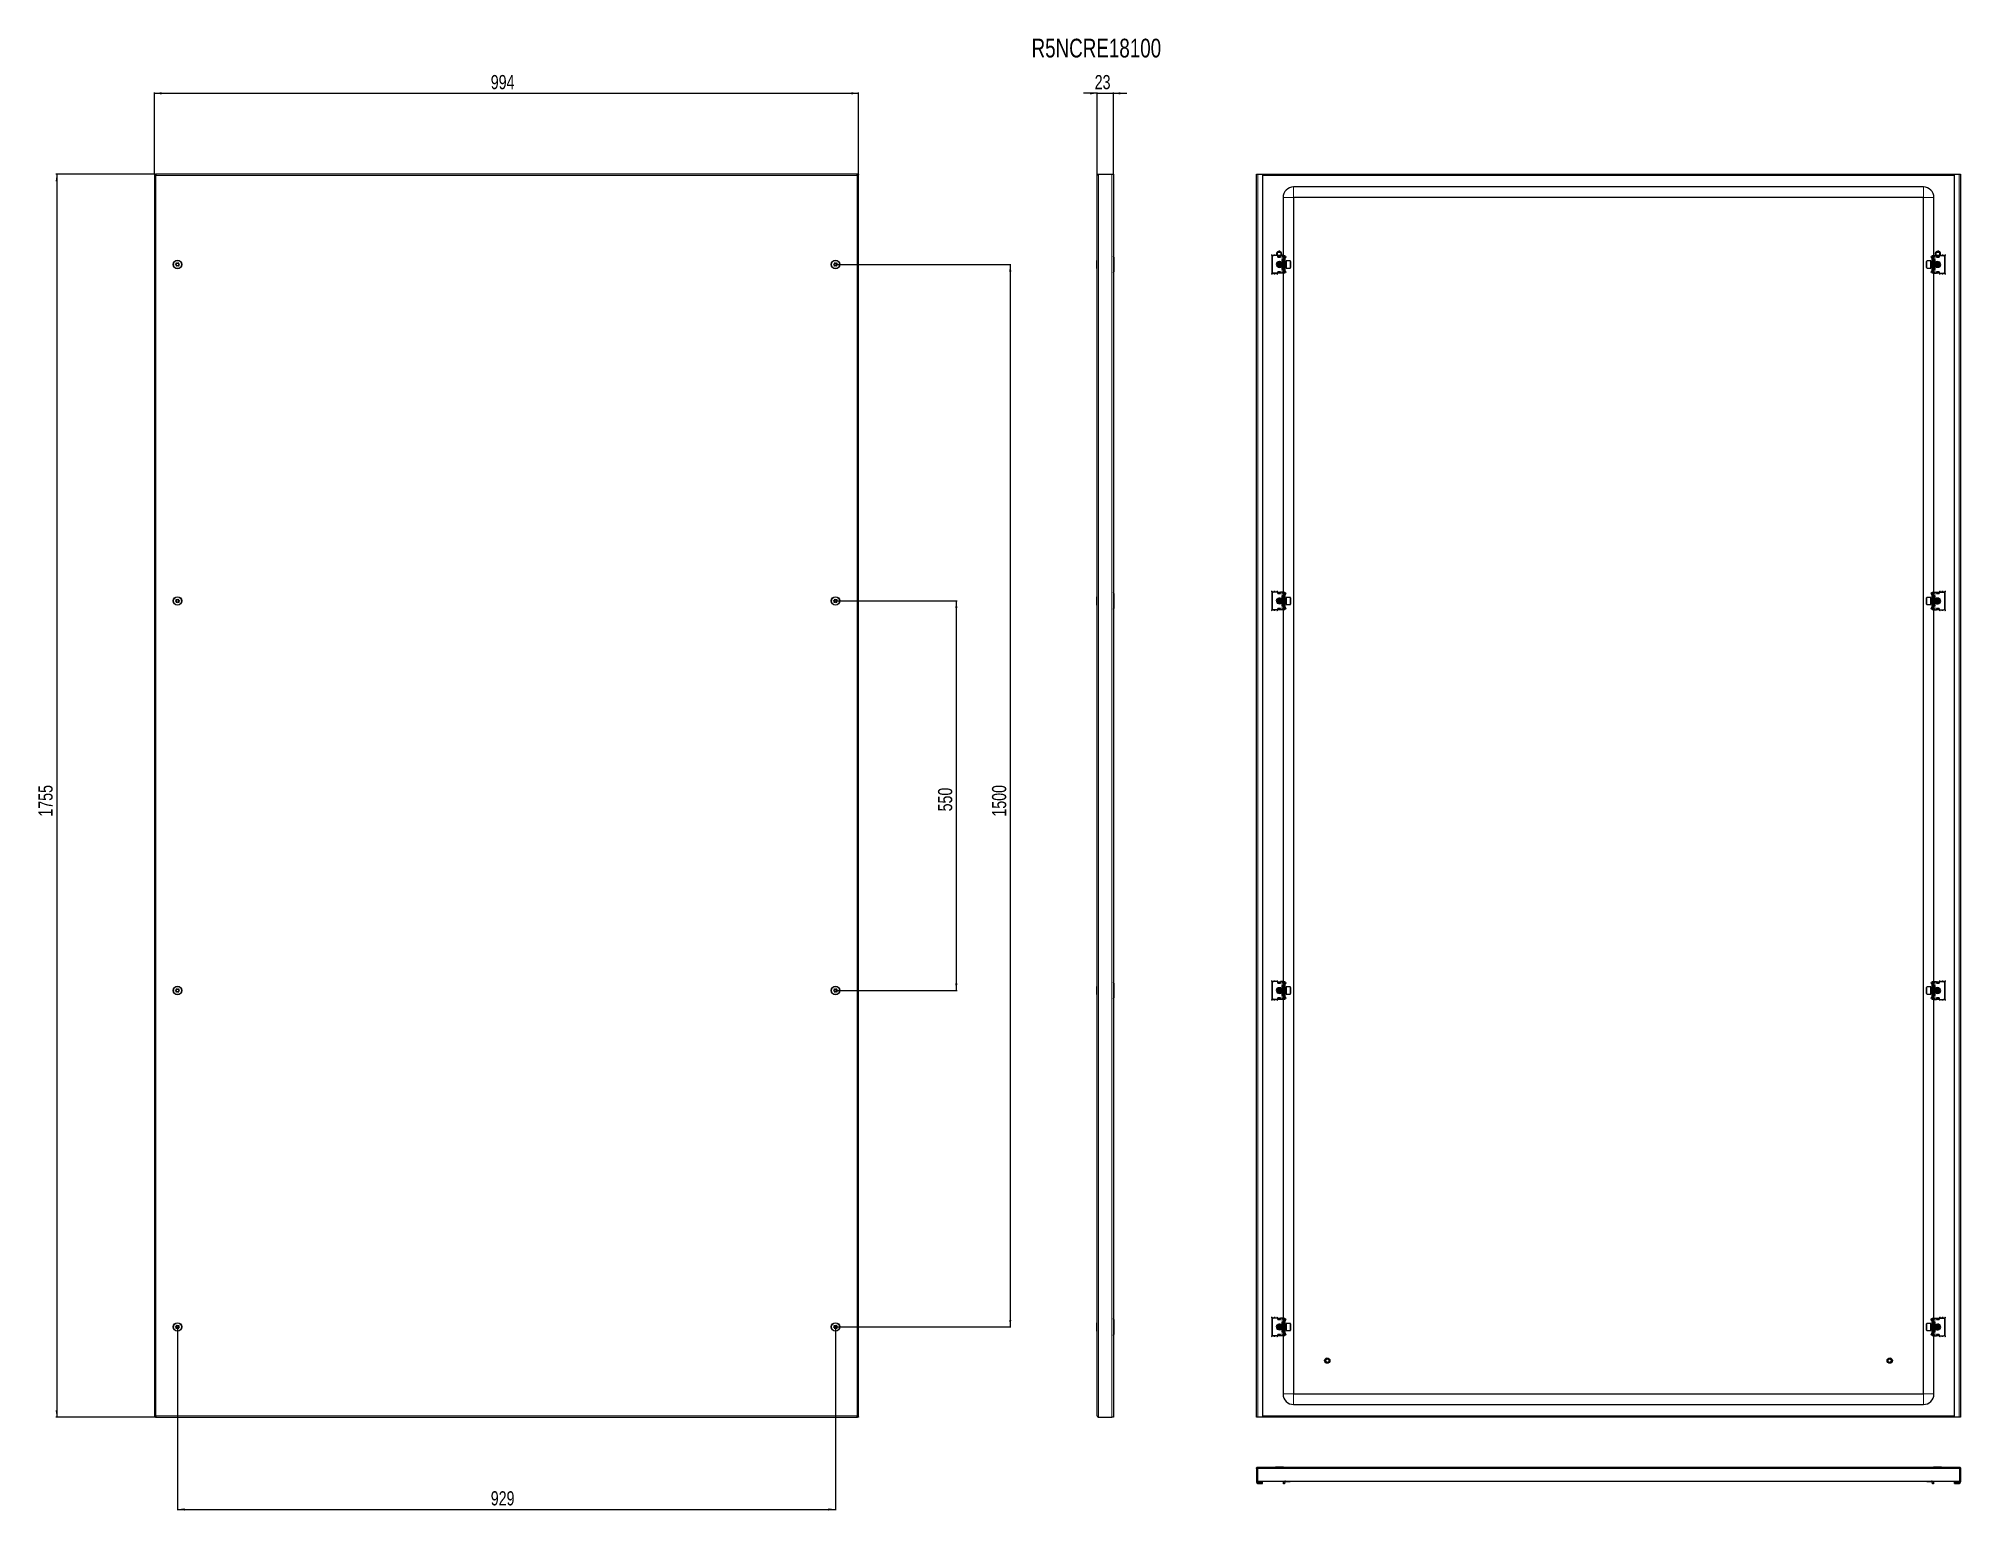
# Model space of a CAD drawing. Header units: millimetres. Extents: x -626 to 2088, y -886 to 1192.
import ezdxf

# ---------------------------------------------------------------- set-up
doc = ezdxf.new("R2010")
doc.units = ezdxf.units.MM
doc.layers.add('FORMAT', color=7, linetype='Continuous')
doc.styles.add('SLDTEXTSTYLE0', font='TXT', dxfattribs={"width": 0.75})
doc.dimstyles.new('SLDDIMSTYLE0', dxfattribs={"dimtxt": 20, "dimasz": 10, "dimexe": 0, "dimexo": 0.0625, "dimgap": 5, "dimtad": 2, "dimdec": 1, "dimrnd": 1e-09, "dimzin": 12, "dimdsep": 46, "dimtxsty": 'SLDTEXTSTYLE0', "dimsah": 1, "dimcen": 0.09, "dimadec": 0, "dimazin": 3, "dimtfac": 1, "dimtmove": 0, "dimatfit": 0, "dimfxl": 0, "dimfrac": 2, "dimtolj": 1, "dimtzin": 12, "dimarcsym": 0})
doc.dimstyles.new('SLDDIMSTYLE1', dxfattribs={"dimtxt": 20, "dimasz": 10, "dimexe": 0, "dimexo": 0.0625, "dimgap": 5, "dimtad": 2, "dimdec": 1, "dimrnd": 1e-09, "dimzin": 12, "dimdsep": 46, "dimtxsty": 'SLDTEXTSTYLE0', "dimsah": 1, "dimcen": 0.09, "dimadec": 0, "dimazin": 3, "dimtfac": 1, "dimtofl": 0, "dimtmove": 0, "dimatfit": 3, "dimfxl": 0, "dimfrac": 2, "dimtolj": 1, "dimtzin": 12, "dimarcsym": 0})

msp = doc.modelspace()

# ---------------------------------------------------------------- texts
at = {"layer": 'FORMAT', "insert": (776.08, 1191.54), "char_height": 26.4583, "attachment_point": 1, "style": 'SLDTEXTSTYLE0'}
msp.add_mtext('R5NCRE18100', dxfattribs=at)

# ---------------------------------------------------------------- blocks, each defined once
blk = doc.blocks.new('_D')
at = {"layer": 'FORMAT'}
for p, q in [((868.5, 1114.5), (849.3, 1114.5)), ((868.5, 998.2), (868.5, 1115.5)), ((868.5, 1114.5), (891.5, 1114.5)), ((891.5, 1000.3), (891.5, 1115.5)), ((891.5, 1114.5), (910.7, 1114.5))]:
    blk.add_line(p, q, dxfattribs=at)
for points in [[(868.5, 1114.5), (858.5, 1116), (858.5, 1112.9)], [(891.5, 1114.5), (901.5, 1112.9), (901.5, 1116)]]:
    blk.add_solid(points, dxfattribs=at)
at = {"layer": 'FORMAT', "insert": (865.2, 1140.3), "char_height": 20, "attachment_point": 1, "style": 'SLDTEXTSTYLE0'}
blk.add_mtext('23', dxfattribs=at)
blk = doc.blocks.new('_D_1')
at = {"layer": 'FORMAT'}
for p, q in [((-462.2, 1000.3), (-601.2, 1000.3)), ((-600.2, 1000.3), (-600.2, -754.7)), ((-462.2, -754.7), (-601.2, -754.7))]:
    blk.add_line(p, q, dxfattribs=at)
for points in [[(-600.2, 1000.3), (-601.7, 990.3), (-598.7, 990.3)], [(-600.2, -754.7), (-598.7, -744.7), (-601.7, -744.7)]]:
    blk.add_solid(points, dxfattribs=at)
at = {"layer": 'FORMAT', "insert": (-626, 93.3), "char_height": 20, "attachment_point": 1, "rotation": 90, "style": 'SLDTEXTSTYLE0'}
blk.add_mtext('1755', dxfattribs=at)
blk = doc.blocks.new('_D_2')
at = {"layer": 'FORMAT'}
for p, q in [((-462.2, 1000.3), (-462.2, 1115.5)), ((-462.2, 1114.5), (531.8, 1114.5)), ((531.8, 1000.3), (531.8, 1115.5))]:
    blk.add_line(p, q, dxfattribs=at)
for points in [[(-462.2, 1114.5), (-452.2, 1112.9), (-452.2, 1116)], [(531.8, 1114.5), (521.8, 1116), (521.8, 1112.9)]]:
    blk.add_solid(points, dxfattribs=at)
at = {"layer": 'FORMAT', "insert": (12.6, 1140.3), "char_height": 20, "attachment_point": 1, "style": 'SLDTEXTSTYLE0'}
blk.add_mtext('994', dxfattribs=at)
blk = doc.blocks.new('_D_3')
at = {"layer": 'FORMAT'}
for p, q in [((499.3, 872.8), (747, 872.8)), ((746, 872.8), (746, -627.2)), ((499.3, -627.2), (747, -627.2))]:
    blk.add_line(p, q, dxfattribs=at)
for points in [[(746, 872.8), (744.4, 862.8), (747.5, 862.8)], [(746, -627.2), (747.5, -617.2), (744.4, -617.2)]]:
    blk.add_solid(points, dxfattribs=at)
at = {"layer": 'FORMAT', "insert": (720.2, 93.3), "char_height": 20, "attachment_point": 1, "rotation": 90, "style": 'SLDTEXTSTYLE0'}
blk.add_mtext('1500', dxfattribs=at)
blk = doc.blocks.new('_D_4')
at = {"layer": 'FORMAT'}
for p, q in [((-429.7, -627.2), (-429.7, -885.8)), ((499.3, -627.2), (499.3, -885.8)), ((-429.7, -884.8), (499.3, -884.8))]:
    blk.add_line(p, q, dxfattribs=at)
for points in [[(-429.7, -884.8), (-419.7, -886.4), (-419.7, -883.3)], [(499.3, -884.8), (489.3, -883.3), (489.3, -886.4)]]:
    blk.add_solid(points, dxfattribs=at)
at = {"layer": 'FORMAT', "insert": (12.6, -859.1), "char_height": 20, "attachment_point": 1, "style": 'SLDTEXTSTYLE0'}
blk.add_mtext('929', dxfattribs=at)
blk = doc.blocks.new('_D_5')
at = {"layer": 'FORMAT'}
for p, q in [((499.3, 397.8), (670.8, 397.8)), ((669.8, 397.8), (669.8, -152.2)), ((499.3, -152.2), (670.8, -152.2))]:
    blk.add_line(p, q, dxfattribs=at)
for points in [[(669.8, 397.8), (668.3, 387.8), (671.4, 387.8)], [(669.8, -152.2), (671.4, -142.2), (668.3, -142.2)]]:
    blk.add_solid(points, dxfattribs=at)
at = {"layer": 'FORMAT', "insert": (644, 100.7), "char_height": 20, "attachment_point": 1, "rotation": 90, "style": 'SLDTEXTSTYLE0'}
blk.add_mtext('550', dxfattribs=at)

# ---------------------------------------------------------------- dimensions: what is measured, and where the dimension line sits
at = {"layer": 'FORMAT'}
for base, p1, p2, angle, picture, middle in [((531.81, 1114.49), (-462.19, 1000.32), (531.81, 1000.32), 0, '_D_2', (34.81, 1114.49)), ((-600.19, -754.68), (-462.19, 1000.32), (-462.19, -754.68), 90, '_D_1', (-600.19, 122.82)), ((745.98, -627.18), (499.31, 872.82), (499.31, -627.18), 90, '_D_3', (745.98, 122.82)), ((669.81, -152.18), (499.31, 397.82), (499.31, -152.18), 90, '_D_5', (669.81, 122.82))]:
    dim = msp.add_linear_dim(base=base, p1=p1, p2=p2, angle=angle, dimstyle='SLDDIMSTYLE1', dxfattribs=at)
    dim.commit()
    dim.dimension.update_dxf_attribs({"geometry": picture, "text_midpoint": middle, "dimtype": 160})
for base, p1, p2, dimstyle, picture, middle in [((891.5, 1114.49), (868.5, 998.22), (891.5, 1000.32), 'SLDDIMSTYLE0', '_D', (880, 1114.49)), ((499.31, -884.85), (-429.69, -627.18), (499.31, -627.18), 'SLDDIMSTYLE1', '_D_4', (34.81, -884.85))]:
    dim = msp.add_linear_dim(base=base, p1=p1, p2=p2, dimstyle=dimstyle, dxfattribs=at)
    dim.commit()
    dim.dimension.update_dxf_attribs({"geometry": picture, "text_midpoint": middle, "dimtype": 160})

# ---------------------------------------------------------------- linework, layer by layer
at = {"color": 7, "linetype": 'Continuous', "lineweight": 25}
for p, q in [((-462.19, 1000.32), (-462.19, -754.68)), ((-462.19, 1000.32), (-460.69, 1000.32)), ((-460.49, 1000.32), (-460.69, 1000.32)), ((-460.49, 999.21), (-460.49, 1000.32)), ((530.11, 1000.32), (-460.49, 1000.32)), ((530.11, 999.2), (530.11, 1000.32)), ((530.31, 1000.32), (530.11, 1000.32)), ((530.31, 1000.32), (531.81, 1000.32)), ((531.81, -754.68), (531.81, 1000.32)), ((868.5, -752.58), (868.5, 998.22)), ((870.6, 1000.32), (889.4, 1000.32)), ((889.4, 1000.32), (891.5, 1000.32)), ((891.5, 1000.32), (891.5, -754.68)), ((1093.55, 1000.32), (1095.65, 1000.32)), ((1093.55, -754.68), (1093.55, 1000.32)), ((1095.65, 1000.32), (1102.05, 1000.32)), ((1102.05, 1000.32), (1102.05, -754.68)), ((1102.05, 1000.32), (2079.05, 1000.32)), ((1102.05, 998.82), (2079.05, 998.82)), ((2035.05, 982.32), (1146.05, 982.32)), ((2079.05, -754.68), (2079.05, 1000.32)), ((2079.05, 1000.32), (2085.45, 1000.32)), ((2085.45, 1000.32), (2087.55, 1000.32)), ((2087.55, 1000.32), (2087.55, -754.68)), ((1131.05, 967.32), (1131.05, 885.32)), ((1146.05, 967.32), (1146.05, -721.68)), ((2035.05, 967.32), (1146.05, 967.32)), ((2035.05, -721.68), (2035.05, 967.32)), ((2050.05, 885.32), (2050.05, 967.32)), ((868.5, 878.61), (868.2, 878.61)), ((868.2, 867.04), (868.2, 878.61)), ((892, 883.32), (892, 862.32)), ((1115.05, 885.57), (1115.05, 860.07)), ((1115.55, 883.32), (1115.55, 862.32)), ((1123.55, 885.32), (1117.55, 885.32)), ((1123.55, 885.32), (1123.55, 883.32)), ((1123.75, 884.53), (1123.55, 884.65)), ((1123.55, 883.32), (1127.55, 883.32)), ((1123.75, 883.32), (1123.75, 884.53)), ((1123.8, 884.94), (1124.13, 885.18)), ((1124.3, 884.94), (1123.8, 884.59)), ((1123.8, 884.59), (1123.8, 884.94)), ((1123.8, 883.67), (1123.8, 884.59)), ((1123.8, 883.32), (1123.8, 883.67)), ((1124.3, 885.09), (1124.3, 884.94)), ((1124.3, 884.94), (1124.7, 884.94)), ((1125.03, 870.26), (1125.86, 870.07)), ((1126.1, 875.82), (1125.55, 875.27)), ((1125.55, 875.27), (1125.55, 870.38)), ((1125.55, 870.38), (1126.1, 869.82)), ((1126.16, 875.82), (1126.1, 875.82)), ((1126.1, 875.82), (1126.1, 869.82)), ((1126.1, 869.82), (1126.16, 869.82)), ((1126.55, 875.27), (1126.16, 875.82)), ((1126.16, 875.82), (1126.16, 871.68)), ((1126.16, 871.68), (1126.16, 869.82)), ((1126.16, 869.82), (1126.55, 870.38)), ((1126.34, 870.08), (1126.71, 870.14)), ((1126.39, 884.94), (1126.8, 884.94)), ((1126.94, 875.82), (1126.55, 875.27)), ((1126.55, 875.27), (1126.55, 871.89)), ((1126.55, 871.89), (1126.55, 870.38)), ((1126.55, 870.38), (1126.94, 869.82)), ((1126.8, 884.94), (1126.8, 885.09)), ((1127.3, 884.59), (1126.8, 884.94)), ((1127.16, 875.82), (1126.94, 875.82)), ((1126.94, 875.82), (1126.94, 871.68)), ((1126.94, 871.68), (1126.94, 869.82)), ((1126.94, 869.82), (1127.16, 869.82)), ((1126.97, 885.18), (1127.3, 884.94)), ((1127.55, 875.27), (1127.16, 875.82)), ((1127.16, 875.82), (1127.16, 871.68)), ((1127.16, 871.68), (1127.16, 869.82)), ((1127.16, 869.82), (1127.55, 870.38)), ((1127.3, 884.94), (1127.3, 884.59)), ((1127.55, 884.65), (1127.3, 884.5)), ((1127.3, 884.59), (1127.3, 883.67)), ((1127.3, 883.67), (1127.3, 883.32)), ((1127.38, 875.51), (1127.62, 875.37)), ((1127.62, 870.27), (1127.38, 870.13)), ((1130.05, 885.32), (1127.55, 885.32)), ((1127.55, 883.32), (1127.55, 885.32)), ((1127.94, 875.82), (1127.55, 875.27)), ((1127.55, 875.27), (1127.55, 871.89)), ((1127.55, 871.89), (1127.55, 870.38)), ((1127.55, 870.38), (1127.94, 869.82)), ((1128.16, 875.82), (1127.94, 875.82)), ((1127.94, 875.82), (1127.94, 871.68)), ((1127.94, 871.68), (1127.94, 869.82)), ((1127.94, 869.82), (1128.16, 869.82)), ((1128.55, 875.27), (1128.16, 875.82)), ((1128.16, 875.82), (1128.16, 871.68)), ((1128.16, 871.68), (1128.16, 869.82)), ((1128.16, 869.82), (1128.55, 870.38)), ((1128.94, 875.82), (1128.55, 875.27)), ((1128.55, 875.27), (1128.55, 871.89)), ((1128.55, 871.89), (1128.55, 870.38)), ((1128.55, 870.38), (1128.94, 869.82)), ((1129.16, 875.82), (1128.94, 875.82)), ((1128.94, 875.82), (1128.94, 871.68)), ((1128.94, 871.68), (1128.94, 869.82)), ((1128.94, 869.82), (1129.16, 869.82)), ((1129.55, 875.27), (1129.16, 875.82)), ((1129.16, 875.82), (1129.16, 871.68)), ((1129.16, 871.68), (1129.16, 869.82)), ((1129.16, 869.82), (1129.55, 870.38)), ((1129.55, 879.82), (1129.55, 877.82)), ((1130.05, 879.82), (1129.55, 879.82)), ((1129.55, 878.07), (1130.55, 878.07)), ((1129.55, 877.82), (1131.23, 876.85)), ((1131.05, 876.82), (1129.55, 876.82)), ((1129.55, 876.82), (1129.55, 868.82)), ((1129.55, 868.82), (1131.05, 868.82)), ((1131.23, 868.79), (1129.55, 867.82)), ((1131.55, 885.32), (1130.05, 885.32)), ((1131.55, 879.82), (1130.05, 879.82)), ((1130.55, 878.07), (1131.05, 878.07)), ((1131.05, 878.07), (1131.05, 876.95)), ((1131.05, 868.69), (1131.05, 867.57)), ((1131.55, 883.32), (1131.55, 885.32)), ((1131.55, 885.32), (1133.55, 885.32)), ((1131.55, 883.32), (1131.55, 862.32)), ((1132.55, 862.32), (1132.55, 883.32)), ((1133.55, 885.32), (1133.55, 885.05)), ((1133.55, 885.05), (1133.55, 860.59)), ((1133.55, 884.23), (1133.76, 884.03)), ((1134.05, 881.57), (1133.55, 881.57)), ((1134.05, 878.07), (1133.55, 878.07)), ((1133.94, 875.82), (1133.55, 875.27)), ((1133.55, 870.38), (1133.94, 869.82)), ((1134.16, 875.82), (1133.94, 875.82)), ((1133.94, 875.82), (1133.94, 871.68)), ((1133.94, 871.68), (1133.94, 869.82)), ((1133.94, 869.82), (1134.16, 869.82)), ((1134.05, 883.32), (1134.05, 882.86)), ((1134.05, 878.07), (1134.05, 881.57)), ((1134.05, 875.82), (1134.05, 878.07)), ((1134.05, 867.57), (1134.05, 869.82)), ((1134.13, 882.98), (1135.11, 883.96)), ((1134.49, 882.63), (1134.13, 882.98)), ((1134.55, 875.27), (1134.16, 875.82)), ((1134.16, 875.82), (1134.16, 871.68)), ((1134.16, 871.68), (1134.16, 869.82)), ((1134.16, 869.82), (1134.55, 870.38)), ((1134.49, 882.63), (1135.46, 883.61)), ((1134.94, 875.82), (1134.55, 875.27)), ((1134.55, 875.27), (1134.55, 871.89)), ((1134.55, 871.89), (1134.55, 870.38)), ((1134.55, 870.38), (1134.94, 869.82)), ((1135.3, 875.82), (1134.94, 875.82)), ((1134.94, 875.82), (1134.94, 871.68)), ((1134.94, 871.68), (1134.94, 869.82)), ((1134.94, 869.82), (1135.3, 869.82)), ((1135.11, 883.96), (1135.46, 883.61)), ((1140.95, 877.82), (1135.55, 877.82)), ((1135.55, 877.82), (1135.55, 867.82)), ((1141.55, 877.22), (1141.55, 868.42)), ((2039.55, 876.89), (2039.55, 877.22)), ((2039.55, 868.42), (2039.55, 876.89)), ((2045.55, 877.82), (2040.15, 877.82)), ((2045.55, 877.44), (2045.55, 877.82)), ((2045.55, 867.82), (2045.55, 877.44)), ((2045.99, 883.96), (2045.63, 883.61)), ((2046.61, 882.63), (2045.63, 883.61)), ((2046.16, 875.82), (2045.8, 875.82)), ((2045.8, 869.82), (2046.16, 869.82)), ((2046.96, 882.98), (2045.99, 883.96)), ((2046.55, 875.27), (2046.16, 875.82)), ((2046.16, 871.68), (2046.16, 875.82)), ((2046.16, 869.82), (2046.16, 871.68)), ((2046.16, 869.82), (2046.55, 870.38)), ((2046.94, 875.82), (2046.55, 875.27)), ((2046.55, 871.89), (2046.55, 875.27)), ((2046.55, 870.38), (2046.55, 871.89)), ((2046.55, 870.38), (2046.94, 869.82)), ((2046.61, 882.63), (2046.96, 882.98)), ((2047.16, 875.82), (2046.94, 875.82)), ((2046.94, 871.68), (2046.94, 875.82)), ((2046.94, 869.82), (2046.94, 871.68)), ((2046.94, 869.82), (2047.16, 869.82)), ((2047.05, 883.32), (2047.05, 882.93)), ((2047.05, 881.57), (2047.55, 881.57)), ((2047.05, 881.57), (2047.05, 878.07)), ((2047.55, 878.07), (2047.05, 878.07)), ((2047.05, 878.07), (2047.05, 875.82)), ((2047.05, 869.82), (2047.05, 867.57)), ((2047.55, 875.27), (2047.16, 875.82)), ((2047.16, 871.68), (2047.16, 875.82)), ((2047.16, 869.82), (2047.16, 871.68)), ((2047.16, 869.82), (2047.55, 870.38)), ((2047.34, 884.03), (2047.55, 884.23)), ((2047.55, 885.32), (2049.55, 885.32)), ((2047.55, 885.05), (2047.55, 885.32)), ((2047.55, 860.59), (2047.55, 885.05)), ((2048.55, 883.32), (2048.55, 862.32)), ((2049.55, 885.32), (2049.55, 883.32)), ((2049.55, 885.32), (2051.05, 885.32)), ((2049.55, 862.32), (2049.55, 883.32)), ((2051.05, 879.82), (2049.55, 879.82)), ((2049.87, 876.85), (2051.55, 877.82)), ((2051.55, 867.82), (2049.87, 868.79)), ((2050.05, 876.95), (2050.05, 878.07)), ((2050.05, 878.07), (2050.55, 878.07)), ((2051.55, 876.82), (2050.05, 876.82)), ((2050.05, 868.82), (2051.55, 868.82)), ((2050.05, 867.57), (2050.05, 868.69)), ((2050.55, 878.07), (2051.55, 878.07)), ((2051.05, 885.32), (2053.55, 885.32)), ((2051.55, 879.82), (2051.05, 879.82)), ((2051.55, 877.82), (2051.55, 879.82)), ((2051.55, 868.82), (2051.55, 876.82)), ((2051.94, 875.82), (2051.55, 875.27)), ((2051.55, 870.38), (2051.94, 869.82)), ((2052.16, 875.82), (2051.94, 875.82)), ((2051.94, 871.68), (2051.94, 875.82)), ((2051.94, 869.82), (2051.94, 871.68)), ((2051.94, 869.82), (2052.16, 869.82)), ((2052.55, 875.27), (2052.16, 875.82)), ((2052.16, 871.68), (2052.16, 875.82)), ((2052.16, 869.82), (2052.16, 871.68)), ((2052.16, 869.82), (2052.55, 870.38)), ((2052.94, 875.82), (2052.55, 875.27)), ((2052.55, 871.89), (2052.55, 875.27)), ((2052.55, 870.38), (2052.55, 871.89)), ((2052.55, 870.38), (2052.94, 869.82)), ((2053.16, 875.82), (2052.94, 875.82)), ((2052.94, 871.68), (2052.94, 875.82)), ((2052.94, 869.82), (2052.94, 871.68)), ((2052.94, 869.82), (2053.16, 869.82)), ((2053.55, 875.27), (2053.16, 875.82)), ((2053.16, 871.68), (2053.16, 875.82)), ((2053.16, 869.82), (2053.16, 871.68)), ((2053.16, 869.82), (2053.55, 870.38)), ((2053.47, 875.37), (2053.72, 875.51)), ((2053.72, 870.13), (2053.47, 870.27)), ((2053.55, 885.32), (2053.55, 883.32)), ((2053.8, 884.5), (2053.55, 884.65)), ((2053.55, 883.32), (2057.55, 883.32)), ((2053.94, 875.82), (2053.55, 875.27)), ((2053.55, 871.89), (2053.55, 875.27)), ((2053.55, 870.38), (2053.55, 871.89)), ((2053.55, 870.38), (2053.94, 869.82)), ((2053.8, 884.94), (2054.13, 885.18)), ((2054.3, 884.94), (2053.8, 884.59)), ((2053.8, 884.59), (2053.8, 884.94)), ((2053.8, 883.67), (2053.8, 884.59)), ((2053.8, 883.32), (2053.8, 883.67)), ((2054.16, 875.82), (2053.94, 875.82)), ((2053.94, 871.68), (2053.94, 875.82)), ((2053.94, 869.82), (2053.94, 871.68)), ((2053.94, 869.82), (2054.16, 869.82)), ((2054.55, 875.27), (2054.16, 875.82)), ((2054.16, 871.68), (2054.16, 875.82)), ((2054.16, 869.82), (2054.16, 871.68)), ((2054.16, 869.82), (2054.55, 870.38)), ((2054.3, 885.09), (2054.3, 884.94)), ((2054.3, 884.94), (2054.7, 884.94)), ((2054.39, 870.14), (2054.76, 870.08)), ((2054.94, 875.82), (2054.55, 875.27)), ((2054.55, 871.89), (2054.55, 875.27)), ((2054.55, 870.38), (2054.55, 871.89)), ((2054.55, 870.38), (2054.94, 869.82)), ((2054.99, 875.82), (2054.94, 875.82)), ((2054.94, 871.68), (2054.94, 875.82)), ((2054.94, 869.82), (2054.94, 871.68)), ((2054.94, 869.82), (2054.99, 869.82)), ((2055.55, 875.27), (2054.99, 875.82)), ((2054.99, 875.59), (2054.99, 875.82)), ((2054.99, 869.82), (2054.99, 875.59)), ((2054.99, 869.82), (2055.55, 870.38)), ((2055.24, 870.07), (2056.07, 870.26)), ((2055.55, 875.08), (2055.55, 875.27)), ((2055.55, 870.38), (2055.55, 875.08)), ((2056.39, 884.94), (2056.8, 884.94)), ((2056.8, 884.94), (2056.8, 885.09)), ((2057.3, 884.59), (2056.8, 884.94)), ((2056.97, 885.18), (2057.3, 884.94)), ((2057.3, 884.94), (2057.3, 884.59)), ((2057.3, 884.59), (2057.3, 883.67)), ((2057.3, 883.67), (2057.3, 883.32)), ((2057.55, 884.65), (2057.35, 884.53)), ((2057.35, 884.53), (2057.35, 883.32)), ((2057.55, 883.32), (2057.55, 885.32)), ((2057.55, 885.32), (2063.55, 885.32)), ((2065.55, 862.32), (2065.55, 883.32)), ((2066.05, 860.07), (2066.05, 885.57)), ((868.2, 867.04), (868.5, 867.04)), ((1123.55, 860.32), (1117.55, 860.32)), ((1123.05, 860.32), (1123.05, 860.07)), ((1127.55, 862.32), (1123.55, 862.32)), ((1123.55, 862.32), (1123.55, 860.32)), ((1123.55, 860.44), (1123.75, 860.44)), ((1123.75, 860.44), (1123.75, 862.32)), ((1123.8, 861.97), (1123.8, 862.32)), ((1123.8, 861.05), (1123.8, 861.97)), ((1123.8, 861.05), (1124.3, 860.7)), ((1123.8, 860.7), (1123.8, 861.05)), ((1124.3, 860.35), (1123.8, 860.7)), ((1126.8, 860.7), (1124.3, 860.7)), ((1124.3, 860.7), (1124.3, 860.35)), ((1126.8, 860.35), (1124.3, 860.35)), ((1126.8, 860.7), (1127.3, 861.05)), ((1126.8, 860.35), (1126.8, 860.7)), ((1127.3, 860.7), (1126.8, 860.35)), ((1127.3, 862.32), (1127.3, 861.97)), ((1127.3, 861.97), (1127.3, 861.05)), ((1127.3, 861.05), (1127.3, 860.7)), ((1127.55, 860.32), (1127.55, 862.32)), ((1130.05, 860.32), (1127.55, 860.32)), ((1129.55, 867.82), (1129.55, 865.82)), ((1130.55, 867.57), (1129.55, 867.57)), ((1129.55, 865.82), (1130.05, 865.82)), ((1130.05, 865.82), (1131.55, 865.82)), ((1131.55, 860.32), (1130.05, 860.32)), ((1131.05, 867.57), (1130.55, 867.57)), ((1131.05, 860.32), (1131.05, 410.32)), ((1131.55, 860.32), (1131.55, 862.32)), ((1133.55, 860.32), (1131.55, 860.32)), ((1133.55, 867.57), (1134.05, 867.57)), ((1134.05, 864.07), (1133.55, 864.07)), ((1133.76, 861.61), (1133.55, 861.41)), ((1133.55, 860.59), (1133.55, 860.32)), ((1134.05, 864.07), (1134.05, 867.57)), ((1134.05, 862.32), (1134.05, 862.71)), ((1134.49, 863.01), (1134.13, 862.66)), ((1134.13, 862.66), (1135.11, 861.68)), ((1134.49, 863.01), (1135.46, 862.04)), ((1135.11, 861.68), (1135.46, 862.04)), ((1135.55, 867.82), (1140.95, 867.82)), ((2040.15, 867.82), (2045.55, 867.82)), ((2046.61, 863.01), (2045.63, 862.04)), ((2045.99, 861.68), (2045.63, 862.04)), ((2046.96, 862.66), (2045.99, 861.68)), ((2046.61, 863.01), (2046.96, 862.66)), ((2047.05, 867.57), (2047.05, 864.07)), ((2047.05, 867.57), (2047.55, 867.57)), ((2047.05, 864.07), (2047.55, 864.07)), ((2047.05, 862.32), (2047.05, 862.78)), ((2047.55, 861.41), (2047.34, 861.61)), ((2047.55, 860.32), (2047.55, 860.59)), ((2049.55, 860.32), (2047.55, 860.32)), ((2049.55, 865.82), (2051.05, 865.82)), ((2049.55, 862.32), (2049.55, 860.32)), ((2049.55, 860.32), (2051.05, 860.32)), ((2050.55, 867.57), (2050.05, 867.57)), ((2050.05, 410.32), (2050.05, 860.32)), ((2051.55, 867.57), (2050.55, 867.57)), ((2051.05, 865.82), (2051.55, 865.82)), ((2051.05, 860.32), (2053.55, 860.32)), ((2051.55, 865.82), (2051.55, 867.82)), ((2053.55, 862.32), (2053.55, 860.32)), ((2057.55, 862.32), (2053.55, 862.32)), ((2053.8, 861.97), (2053.8, 862.32)), ((2053.8, 861.05), (2053.8, 861.97)), ((2053.8, 861.05), (2054.3, 860.7)), ((2053.8, 860.7), (2053.8, 861.05)), ((2054.3, 860.35), (2053.8, 860.7)), ((2056.8, 860.7), (2054.3, 860.7)), ((2054.3, 860.7), (2054.3, 860.35)), ((2056.8, 860.35), (2054.3, 860.35)), ((2056.8, 860.7), (2057.3, 861.05)), ((2056.8, 860.35), (2056.8, 860.7)), ((2057.3, 860.7), (2056.8, 860.35)), ((2057.3, 862.32), (2057.3, 861.97)), ((2057.3, 861.97), (2057.3, 861.05)), ((2057.3, 861.05), (2057.3, 860.7)), ((2057.35, 862.32), (2057.35, 860.44)), ((2057.35, 860.44), (2057.55, 860.44)), ((2057.55, 860.32), (2057.55, 862.32)), ((2057.55, 860.32), (2063.55, 860.32)), ((2058.05, 860.07), (2058.05, 860.32)), ((892, 408.32), (892, 387.32)), ((1115.05, 410.57), (1115.05, 385.07)), ((1115.55, 408.32), (1115.55, 387.32)), ((1123.55, 410.32), (1117.55, 410.32)), ((1123.05, 410.57), (1123.05, 410.32)), ((1123.55, 410.32), (1123.55, 408.32)), ((1123.75, 410.2), (1123.55, 410.2)), ((1123.55, 408.32), (1127.55, 408.32)), ((1123.75, 408.32), (1123.75, 410.2)), ((1123.8, 409.94), (1124.3, 410.3)), ((1124.3, 409.94), (1123.8, 409.59)), ((1123.8, 409.59), (1123.8, 409.94)), ((1123.8, 408.67), (1123.8, 409.59)), ((1123.8, 408.32), (1123.8, 408.67)), ((1124.3, 410.3), (1124.3, 409.94)), ((1124.3, 410.3), (1126.8, 410.3)), ((1124.3, 409.94), (1126.8, 409.94)), ((1126.8, 409.94), (1126.8, 410.3)), ((1126.8, 410.3), (1127.3, 409.94)), ((1127.3, 409.59), (1126.8, 409.94)), ((1127.3, 409.94), (1127.3, 409.59)), ((1127.3, 409.59), (1127.3, 408.67)), ((1127.3, 408.67), (1127.3, 408.32)), ((1130.05, 410.32), (1127.55, 410.32)), ((1127.55, 408.32), (1127.55, 410.32)), ((1131.55, 410.32), (1130.05, 410.32)), ((1131.55, 410.32), (1133.55, 410.32)), ((1131.55, 408.32), (1131.55, 410.32)), ((1131.55, 408.32), (1131.55, 387.32)), ((1132.55, 387.32), (1132.55, 408.32)), ((1133.55, 410.32), (1133.55, 410.05)), ((1133.55, 410.05), (1133.55, 385.59)), ((1133.55, 409.23), (1133.76, 409.03)), ((1134.05, 408.32), (1134.05, 407.86)), ((1134.13, 407.98), (1135.11, 408.96)), ((1134.49, 407.63), (1134.13, 407.98)), ((1134.49, 407.63), (1135.46, 408.61)), ((1135.11, 408.96), (1135.46, 408.61)), ((2045.99, 408.96), (2045.63, 408.61)), ((2046.61, 407.63), (2045.63, 408.61)), ((2046.96, 407.98), (2045.99, 408.96)), ((2046.61, 407.63), (2046.96, 407.98)), ((2047.05, 408.32), (2047.05, 407.93)), ((2047.34, 409.03), (2047.55, 409.23)), ((2047.55, 410.32), (2049.55, 410.32)), ((2047.55, 410.05), (2047.55, 410.32)), ((2047.55, 385.59), (2047.55, 410.05)), ((2048.55, 408.32), (2048.55, 387.32)), ((2049.55, 410.32), (2049.55, 408.32)), ((2049.55, 410.32), (2051.05, 410.32)), ((2049.55, 387.32), (2049.55, 408.32)), ((2051.05, 410.32), (2053.55, 410.32)), ((2053.55, 410.32), (2053.55, 408.32)), ((2053.55, 408.32), (2057.55, 408.32)), ((2053.8, 409.94), (2054.3, 410.3)), ((2054.3, 409.94), (2053.8, 409.59)), ((2053.8, 409.59), (2053.8, 409.94)), ((2053.8, 408.67), (2053.8, 409.59)), ((2053.8, 408.32), (2053.8, 408.67)), ((2054.3, 410.3), (2054.3, 409.94)), ((2054.3, 410.3), (2056.8, 410.3)), ((2054.3, 409.94), (2056.8, 409.94)), ((2056.8, 409.94), (2056.8, 410.3)), ((2056.8, 410.3), (2057.3, 409.94)), ((2057.3, 409.59), (2056.8, 409.94)), ((2057.3, 409.94), (2057.3, 409.59)), ((2057.3, 409.59), (2057.3, 408.67)), ((2057.3, 408.67), (2057.3, 408.32)), ((2057.35, 410.2), (2057.35, 408.32)), ((2057.55, 410.2), (2057.35, 410.2)), ((2057.55, 410.32), (2063.55, 410.32)), ((2057.55, 408.32), (2057.55, 410.32)), ((2058.05, 410.32), (2058.05, 410.57)), ((2065.55, 387.32), (2065.55, 408.32)), ((2066.05, 385.07), (2066.05, 410.57)), ((868.5, 403.61), (868.2, 403.61)), ((868.2, 392.04), (868.2, 403.61)), ((868.2, 392.04), (868.5, 392.04)), ((1123.55, 385.32), (1117.55, 385.32)), ((1123.05, 385.32), (1123.05, 385.07)), ((1127.55, 387.32), (1123.55, 387.32)), ((1123.55, 387.32), (1123.55, 385.32)), ((1123.55, 385.44), (1123.75, 385.44)), ((1123.75, 385.44), (1123.75, 387.32)), ((1123.8, 386.97), (1123.8, 387.32)), ((1123.8, 386.05), (1123.8, 386.97)), ((1123.8, 386.05), (1124.3, 385.7)), ((1123.8, 385.7), (1123.8, 386.05)), ((1124.3, 385.35), (1123.8, 385.7)), ((1126.8, 385.7), (1124.3, 385.7)), ((1124.3, 385.7), (1124.3, 385.35)), ((1126.8, 385.35), (1124.3, 385.35)), ((1125.03, 395.26), (1125.86, 395.07)), ((1126.1, 400.82), (1125.55, 400.27)), ((1125.55, 400.27), (1125.55, 395.38)), ((1125.55, 395.38), (1126.1, 394.82)), ((1126.16, 400.82), (1126.1, 400.82)), ((1126.1, 400.82), (1126.1, 394.82)), ((1126.1, 394.82), (1126.16, 394.82)), ((1126.55, 400.27), (1126.16, 400.82)), ((1126.16, 400.82), (1126.16, 396.68)), ((1126.16, 396.68), (1126.16, 394.82)), ((1126.16, 394.82), (1126.55, 395.38)), ((1126.34, 395.08), (1126.71, 395.14)), ((1126.94, 400.82), (1126.55, 400.27)), ((1126.55, 400.27), (1126.55, 396.89)), ((1126.55, 396.89), (1126.55, 395.38)), ((1126.55, 395.38), (1126.94, 394.82)), ((1126.8, 385.7), (1127.3, 386.05)), ((1126.8, 385.35), (1126.8, 385.7)), ((1127.3, 385.7), (1126.8, 385.35)), ((1127.16, 400.82), (1126.94, 400.82)), ((1126.94, 400.82), (1126.94, 396.68)), ((1126.94, 396.68), (1126.94, 394.82)), ((1126.94, 394.82), (1127.16, 394.82)), ((1127.55, 400.27), (1127.16, 400.82)), ((1127.16, 400.82), (1127.16, 396.68)), ((1127.16, 396.68), (1127.16, 394.82)), ((1127.16, 394.82), (1127.55, 395.38)), ((1127.3, 387.32), (1127.3, 386.97)), ((1127.3, 386.97), (1127.3, 386.05)), ((1127.3, 386.05), (1127.3, 385.7)), ((1127.38, 400.51), (1127.62, 400.37)), ((1127.62, 395.27), (1127.38, 395.13)), ((1127.94, 400.82), (1127.55, 400.27)), ((1127.55, 400.27), (1127.55, 396.89)), ((1127.55, 396.89), (1127.55, 395.38)), ((1127.55, 395.38), (1127.94, 394.82)), ((1127.55, 385.32), (1127.55, 387.32)), ((1130.05, 385.32), (1127.55, 385.32)), ((1128.16, 400.82), (1127.94, 400.82)), ((1127.94, 400.82), (1127.94, 396.68)), ((1127.94, 396.68), (1127.94, 394.82)), ((1127.94, 394.82), (1128.16, 394.82)), ((1128.55, 400.27), (1128.16, 400.82)), ((1128.16, 400.82), (1128.16, 396.68)), ((1128.16, 396.68), (1128.16, 394.82)), ((1128.16, 394.82), (1128.55, 395.38)), ((1128.94, 400.82), (1128.55, 400.27)), ((1128.55, 400.27), (1128.55, 396.89)), ((1128.55, 396.89), (1128.55, 395.38)), ((1128.55, 395.38), (1128.94, 394.82)), ((1129.16, 400.82), (1128.94, 400.82)), ((1128.94, 400.82), (1128.94, 396.68)), ((1128.94, 396.68), (1128.94, 394.82)), ((1128.94, 394.82), (1129.16, 394.82)), ((1129.55, 400.27), (1129.16, 400.82)), ((1129.16, 400.82), (1129.16, 396.68)), ((1129.16, 396.68), (1129.16, 394.82)), ((1129.16, 394.82), (1129.55, 395.38)), ((1129.55, 404.82), (1129.55, 402.82)), ((1130.05, 404.82), (1129.55, 404.82)), ((1129.55, 403.07), (1130.55, 403.07)), ((1129.55, 402.82), (1131.23, 401.85)), ((1131.05, 401.82), (1129.55, 401.82)), ((1129.55, 401.82), (1129.55, 393.82)), ((1129.55, 393.82), (1131.05, 393.82)), ((1131.23, 393.79), (1129.55, 392.82)), ((1129.55, 392.82), (1129.55, 390.82)), ((1130.55, 392.57), (1129.55, 392.57)), ((1129.55, 390.82), (1130.05, 390.82)), ((1131.55, 404.82), (1130.05, 404.82)), ((1130.05, 390.82), (1131.55, 390.82)), ((1131.55, 385.32), (1130.05, 385.32)), ((1130.55, 403.07), (1131.05, 403.07)), ((1131.05, 392.57), (1130.55, 392.57)), ((1131.05, 403.07), (1131.05, 401.95)), ((1131.05, 393.69), (1131.05, 392.57)), ((1131.05, 385.32), (1131.05, -139.68)), ((1131.55, 385.32), (1131.55, 387.32)), ((1133.55, 385.32), (1131.55, 385.32)), ((1134.05, 406.57), (1133.55, 406.57)), ((1134.05, 403.07), (1133.55, 403.07)), ((1133.94, 400.82), (1133.55, 400.27)), ((1133.55, 395.38), (1133.94, 394.82)), ((1133.55, 392.57), (1134.05, 392.57)), ((1134.05, 389.07), (1133.55, 389.07)), ((1133.76, 386.61), (1133.55, 386.41)), ((1133.55, 385.59), (1133.55, 385.32)), ((1134.16, 400.82), (1133.94, 400.82)), ((1133.94, 400.82), (1133.94, 396.68)), ((1133.94, 396.68), (1133.94, 394.82)), ((1133.94, 394.82), (1134.16, 394.82)), ((1134.05, 403.07), (1134.05, 406.57)), ((1134.05, 400.82), (1134.05, 403.07)), ((1134.05, 392.57), (1134.05, 394.82)), ((1134.05, 389.07), (1134.05, 392.57)), ((1134.05, 387.32), (1134.05, 387.71)), ((1134.49, 388.01), (1134.13, 387.66)), ((1134.13, 387.66), (1135.11, 386.68)), ((1134.55, 400.27), (1134.16, 400.82)), ((1134.16, 400.82), (1134.16, 396.68)), ((1134.16, 396.68), (1134.16, 394.82)), ((1134.16, 394.82), (1134.55, 395.38)), ((1134.49, 388.01), (1135.46, 387.04)), ((1134.94, 400.82), (1134.55, 400.27)), ((1134.55, 400.27), (1134.55, 396.89)), ((1134.55, 396.89), (1134.55, 395.38)), ((1134.55, 395.38), (1134.94, 394.82)), ((1135.3, 400.82), (1134.94, 400.82)), ((1134.94, 400.82), (1134.94, 396.68)), ((1134.94, 396.68), (1134.94, 394.82)), ((1134.94, 394.82), (1135.3, 394.82)), ((1135.11, 386.68), (1135.46, 387.04)), ((1140.95, 402.82), (1135.55, 402.82)), ((1135.55, 402.82), (1135.55, 392.82)), ((1135.55, 392.82), (1140.95, 392.82)), ((1141.55, 402.22), (1141.55, 393.42)), ((2039.55, 401.89), (2039.55, 402.22)), ((2039.55, 393.42), (2039.55, 401.89)), ((2045.55, 402.82), (2040.15, 402.82)), ((2040.15, 392.82), (2045.55, 392.82)), ((2045.55, 402.44), (2045.55, 402.82)), ((2045.55, 392.82), (2045.55, 402.44)), ((2046.61, 388.01), (2045.63, 387.04)), ((2045.99, 386.68), (2045.63, 387.04)), ((2046.16, 400.82), (2045.8, 400.82)), ((2045.8, 394.82), (2046.16, 394.82)), ((2046.96, 387.66), (2045.99, 386.68)), ((2046.55, 400.27), (2046.16, 400.82)), ((2046.16, 396.68), (2046.16, 400.82)), ((2046.16, 394.82), (2046.16, 396.68)), ((2046.16, 394.82), (2046.55, 395.38)), ((2046.94, 400.82), (2046.55, 400.27)), ((2046.55, 396.89), (2046.55, 400.27)), ((2046.55, 395.38), (2046.55, 396.89)), ((2046.55, 395.38), (2046.94, 394.82)), ((2046.61, 388.01), (2046.96, 387.66)), ((2047.16, 400.82), (2046.94, 400.82)), ((2046.94, 396.68), (2046.94, 400.82)), ((2046.94, 394.82), (2046.94, 396.68)), ((2046.94, 394.82), (2047.16, 394.82)), ((2047.05, 406.57), (2047.55, 406.57)), ((2047.05, 406.57), (2047.05, 403.07)), ((2047.55, 403.07), (2047.05, 403.07)), ((2047.05, 403.07), (2047.05, 400.82)), ((2047.05, 394.82), (2047.05, 392.57)), ((2047.05, 392.57), (2047.55, 392.57)), ((2047.05, 392.57), (2047.05, 389.07)), ((2047.05, 389.07), (2047.55, 389.07)), ((2047.05, 387.32), (2047.05, 387.78)), ((2047.55, 400.27), (2047.16, 400.82)), ((2047.16, 396.68), (2047.16, 400.82)), ((2047.16, 394.82), (2047.16, 396.68)), ((2047.16, 394.82), (2047.55, 395.38)), ((2047.55, 386.41), (2047.34, 386.61)), ((2047.55, 385.32), (2047.55, 385.59)), ((2049.55, 385.32), (2047.55, 385.32)), ((2051.05, 404.82), (2049.55, 404.82)), ((2049.55, 390.82), (2051.05, 390.82)), ((2049.55, 387.32), (2049.55, 385.32)), ((2049.55, 385.32), (2051.05, 385.32)), ((2049.87, 401.85), (2051.55, 402.82)), ((2051.55, 392.82), (2049.87, 393.79)), ((2050.05, 401.95), (2050.05, 403.07)), ((2050.05, 403.07), (2050.55, 403.07)), ((2051.55, 401.82), (2050.05, 401.82)), ((2050.05, 393.82), (2051.55, 393.82)), ((2050.05, 392.57), (2050.05, 393.69)), ((2050.55, 392.57), (2050.05, 392.57)), ((2050.05, -139.68), (2050.05, 385.32)), ((2050.55, 403.07), (2051.55, 403.07)), ((2051.55, 392.57), (2050.55, 392.57)), ((2051.55, 404.82), (2051.05, 404.82)), ((2051.05, 390.82), (2051.55, 390.82)), ((2051.05, 385.32), (2053.55, 385.32)), ((2051.55, 402.82), (2051.55, 404.82)), ((2051.55, 393.82), (2051.55, 401.82)), ((2051.94, 400.82), (2051.55, 400.27)), ((2051.55, 395.38), (2051.94, 394.82)), ((2051.55, 390.82), (2051.55, 392.82)), ((2052.16, 400.82), (2051.94, 400.82)), ((2051.94, 396.68), (2051.94, 400.82)), ((2051.94, 394.82), (2051.94, 396.68)), ((2051.94, 394.82), (2052.16, 394.82)), ((2052.55, 400.27), (2052.16, 400.82)), ((2052.16, 396.68), (2052.16, 400.82)), ((2052.16, 394.82), (2052.16, 396.68)), ((2052.16, 394.82), (2052.55, 395.38)), ((2052.94, 400.82), (2052.55, 400.27)), ((2052.55, 396.89), (2052.55, 400.27)), ((2052.55, 395.38), (2052.55, 396.89)), ((2052.55, 395.38), (2052.94, 394.82)), ((2053.16, 400.82), (2052.94, 400.82)), ((2052.94, 396.68), (2052.94, 400.82)), ((2052.94, 394.82), (2052.94, 396.68)), ((2052.94, 394.82), (2053.16, 394.82)), ((2053.55, 400.27), (2053.16, 400.82)), ((2053.16, 396.68), (2053.16, 400.82)), ((2053.16, 394.82), (2053.16, 396.68)), ((2053.16, 394.82), (2053.55, 395.38)), ((2053.47, 400.37), (2053.72, 400.51)), ((2053.72, 395.13), (2053.47, 395.27)), ((2053.94, 400.82), (2053.55, 400.27)), ((2053.55, 396.89), (2053.55, 400.27)), ((2053.55, 395.38), (2053.55, 396.89)), ((2053.55, 395.38), (2053.94, 394.82)), ((2057.55, 387.32), (2053.55, 387.32)), ((2053.55, 387.32), (2053.55, 385.32)), ((2053.8, 386.97), (2053.8, 387.32)), ((2053.8, 386.05), (2053.8, 386.97)), ((2053.8, 386.05), (2054.3, 385.7)), ((2053.8, 385.7), (2053.8, 386.05)), ((2054.3, 385.35), (2053.8, 385.7)), ((2054.16, 400.82), (2053.94, 400.82)), ((2053.94, 396.68), (2053.94, 400.82)), ((2053.94, 394.82), (2053.94, 396.68)), ((2053.94, 394.82), (2054.16, 394.82)), ((2054.55, 400.27), (2054.16, 400.82)), ((2054.16, 396.68), (2054.16, 400.82)), ((2054.16, 394.82), (2054.16, 396.68)), ((2054.16, 394.82), (2054.55, 395.38)), ((2056.8, 385.7), (2054.3, 385.7)), ((2054.3, 385.7), (2054.3, 385.35)), ((2056.8, 385.35), (2054.3, 385.35)), ((2054.39, 395.14), (2054.76, 395.08)), ((2054.94, 400.82), (2054.55, 400.27)), ((2054.55, 396.89), (2054.55, 400.27)), ((2054.55, 395.38), (2054.55, 396.89)), ((2054.55, 395.38), (2054.94, 394.82)), ((2054.99, 400.82), (2054.94, 400.82)), ((2054.94, 396.68), (2054.94, 400.82)), ((2054.94, 394.82), (2054.94, 396.68)), ((2054.94, 394.82), (2054.99, 394.82)), ((2055.55, 400.27), (2054.99, 400.82)), ((2054.99, 400.59), (2054.99, 400.82)), ((2054.99, 394.82), (2054.99, 400.59)), ((2054.99, 394.82), (2055.55, 395.38)), ((2055.24, 395.07), (2056.07, 395.26)), ((2055.55, 400.08), (2055.55, 400.27)), ((2055.55, 395.38), (2055.55, 400.08)), ((2056.8, 385.7), (2057.3, 386.05)), ((2056.8, 385.35), (2056.8, 385.7)), ((2057.3, 385.7), (2056.8, 385.35)), ((2057.3, 387.32), (2057.3, 386.97)), ((2057.3, 386.97), (2057.3, 386.05)), ((2057.3, 386.05), (2057.3, 385.7)), ((2057.35, 387.32), (2057.35, 385.44)), ((2057.35, 385.44), (2057.55, 385.44)), ((2057.55, 385.32), (2057.55, 387.32)), ((2057.55, 385.32), (2063.55, 385.32)), ((2058.05, 385.07), (2058.05, 385.32)), ((868.5, -146.39), (868.2, -146.39)), ((868.2, -154.32), (868.2, -146.39)), ((868.2, -157.96), (868.2, -154.32)), ((868.2, -157.96), (868.5, -157.96)), ((892, -141.68), (892, -162.68)), ((1115.05, -139.43), (1115.05, -164.93)), ((1115.55, -141.68), (1115.55, -162.68)), ((1123.55, -139.68), (1117.55, -139.68)), ((1123.05, -139.43), (1123.05, -139.68)), ((1123.55, -139.68), (1123.55, -141.68)), ((1123.75, -139.8), (1123.55, -139.8)), ((1123.55, -141.68), (1127.55, -141.68)), ((1123.55, -162.68), (1123.55, -164.68)), ((1127.55, -162.68), (1123.55, -162.68)), ((1123.75, -141.68), (1123.75, -139.8)), ((1123.75, -164.56), (1123.75, -162.68)), ((1123.8, -140.06), (1124.3, -139.7)), ((1124.3, -140.06), (1123.8, -140.41)), ((1123.8, -140.41), (1123.8, -140.06)), ((1123.8, -141.33), (1123.8, -140.41)), ((1123.8, -141.68), (1123.8, -141.33)), ((1123.8, -163.03), (1123.8, -162.68)), ((1124.3, -139.7), (1124.3, -140.06)), ((1124.3, -139.7), (1126.8, -139.7)), ((1124.3, -140.06), (1126.8, -140.06)), ((1125.86, -149.43), (1125.03, -149.62)), ((1126.1, -149.18), (1125.55, -149.73)), ((1125.55, -149.73), (1125.55, -154.44)), ((1125.55, -154.44), (1125.55, -154.62)), ((1125.55, -154.62), (1126.1, -155.18)), ((1126.16, -149.18), (1126.1, -149.18)), ((1126.1, -149.18), (1126.1, -154.95)), ((1126.1, -154.95), (1126.1, -155.18)), ((1126.1, -155.18), (1126.16, -155.18)), ((1126.55, -149.73), (1126.16, -149.18)), ((1126.16, -149.18), (1126.16, -151.03)), ((1126.16, -151.03), (1126.16, -155.18)), ((1126.16, -155.18), (1126.55, -154.62)), ((1126.71, -149.5), (1126.34, -149.44)), ((1126.94, -149.18), (1126.55, -149.73)), ((1126.55, -149.73), (1126.55, -151.25)), ((1126.55, -151.25), (1126.55, -154.62)), ((1126.55, -154.62), (1126.94, -155.18)), ((1126.8, -140.06), (1126.8, -139.7)), ((1126.8, -139.7), (1127.3, -140.06)), ((1127.3, -140.41), (1126.8, -140.06)), ((1127.16, -149.18), (1126.94, -149.18)), ((1126.94, -149.18), (1126.94, -151.03)), ((1126.94, -151.03), (1126.94, -155.18)), ((1126.94, -155.18), (1127.16, -155.18)), ((1127.55, -149.73), (1127.16, -149.18)), ((1127.16, -149.18), (1127.16, -151.03)), ((1127.16, -151.03), (1127.16, -155.18)), ((1127.16, -155.18), (1127.55, -154.62)), ((1127.3, -140.06), (1127.3, -140.41)), ((1127.3, -140.41), (1127.3, -141.33)), ((1127.3, -141.33), (1127.3, -141.68)), ((1127.3, -162.68), (1127.3, -163.03)), ((1127.38, -149.49), (1127.62, -149.63)), ((1127.62, -154.73), (1127.38, -154.87)), ((1127.55, -141.68), (1127.55, -139.68)), ((1130.05, -139.68), (1127.55, -139.68)), ((1127.94, -149.18), (1127.55, -149.73)), ((1127.55, -149.73), (1127.55, -151.25)), ((1127.55, -151.25), (1127.55, -154.62)), ((1127.55, -154.62), (1127.94, -155.18)), ((1127.55, -164.68), (1127.55, -162.68)), ((1128.16, -149.18), (1127.94, -149.18)), ((1127.94, -149.18), (1127.94, -151.03)), ((1127.94, -151.03), (1127.94, -155.18)), ((1127.94, -155.18), (1128.16, -155.18)), ((1128.55, -149.73), (1128.16, -149.18)), ((1128.16, -149.18), (1128.16, -151.03)), ((1128.16, -151.03), (1128.16, -155.18)), ((1128.16, -155.18), (1128.55, -154.62)), ((1128.94, -149.18), (1128.55, -149.73)), ((1128.55, -149.73), (1128.55, -151.25)), ((1128.55, -151.25), (1128.55, -154.62)), ((1128.55, -154.62), (1128.94, -155.18)), ((1129.16, -149.18), (1128.94, -149.18)), ((1128.94, -149.18), (1128.94, -151.03)), ((1128.94, -151.03), (1128.94, -155.18)), ((1128.94, -155.18), (1129.16, -155.18)), ((1129.55, -149.73), (1129.16, -149.18)), ((1129.16, -149.18), (1129.16, -151.03)), ((1129.16, -151.03), (1129.16, -155.18)), ((1129.16, -155.18), (1129.55, -154.62)), ((1129.55, -145.18), (1129.55, -147.18)), ((1130.05, -145.18), (1129.55, -145.18)), ((1129.55, -146.93), (1130.55, -146.93)), ((1129.55, -147.18), (1131.23, -148.15)), ((1131.05, -148.18), (1129.55, -148.18)), ((1129.55, -148.18), (1129.55, -156.18)), ((1129.55, -156.18), (1131.05, -156.18)), ((1131.23, -156.21), (1129.55, -157.18)), ((1129.55, -157.18), (1129.55, -159.18)), ((1130.55, -157.43), (1129.55, -157.43)), ((1129.55, -159.18), (1130.05, -159.18)), ((1131.55, -139.68), (1130.05, -139.68)), ((1131.55, -145.18), (1130.05, -145.18)), ((1130.05, -159.18), (1131.55, -159.18)), ((1130.55, -146.93), (1131.05, -146.93)), ((1131.05, -157.43), (1130.55, -157.43)), ((1131.05, -146.93), (1131.05, -148.05)), ((1131.05, -156.31), (1131.05, -157.43)), ((1131.55, -141.68), (1131.55, -139.68)), ((1131.55, -139.68), (1133.55, -139.68)), ((1131.55, -141.68), (1131.55, -162.68)), ((1131.55, -164.68), (1131.55, -162.68)), ((1132.55, -162.68), (1132.55, -141.68)), ((1133.55, -139.68), (1133.55, -139.95)), ((1133.55, -139.95), (1133.55, -164.41)), ((1133.55, -140.77), (1133.76, -140.97)), ((1134.05, -143.43), (1133.55, -143.43)), ((1134.05, -146.93), (1133.55, -146.93)), ((1133.94, -149.18), (1133.55, -149.73)), ((1133.55, -154.62), (1133.94, -155.18)), ((1133.55, -157.43), (1134.05, -157.43)), ((1134.05, -160.93), (1133.55, -160.93)), ((1134.16, -149.18), (1133.94, -149.18)), ((1133.94, -149.18), (1133.94, -151.03)), ((1133.94, -151.03), (1133.94, -155.18)), ((1133.94, -155.18), (1134.16, -155.18)), ((1134.05, -141.68), (1134.05, -142.14)), ((1134.05, -146.93), (1134.05, -143.43)), ((1134.05, -149.18), (1134.05, -146.93)), ((1134.05, -157.43), (1134.05, -155.18)), ((1134.05, -160.93), (1134.05, -157.43)), ((1134.05, -162.68), (1134.05, -162.29)), ((1134.13, -142.02), (1135.11, -141.04)), ((1134.49, -142.37), (1134.13, -142.02)), ((1134.49, -161.99), (1134.13, -162.34)), ((1134.13, -162.34), (1135.11, -163.32)), ((1134.55, -149.73), (1134.16, -149.18)), ((1134.16, -149.18), (1134.16, -151.03)), ((1134.16, -151.03), (1134.16, -155.18)), ((1134.16, -155.18), (1134.55, -154.62)), ((1134.49, -142.37), (1135.46, -141.39)), ((1134.49, -161.99), (1135.46, -162.96)), ((1134.94, -149.18), (1134.55, -149.73)), ((1134.55, -149.73), (1134.55, -151.25)), ((1134.55, -151.25), (1134.55, -154.62)), ((1134.55, -154.62), (1134.94, -155.18)), ((1135.3, -149.18), (1134.94, -149.18)), ((1134.94, -149.18), (1134.94, -151.03)), ((1134.94, -151.03), (1134.94, -155.18)), ((1134.94, -155.18), (1135.3, -155.18)), ((1135.11, -141.04), (1135.46, -141.39)), ((1140.95, -147.18), (1135.55, -147.18)), ((1135.55, -147.18), (1135.55, -156.8)), ((1135.55, -156.8), (1135.55, -157.18)), ((1135.55, -157.18), (1140.95, -157.18)), ((1141.55, -147.78), (1141.55, -156.25)), ((1141.55, -156.25), (1141.55, -156.58)), ((2039.55, -156.58), (2039.55, -147.78)), ((2045.55, -147.18), (2040.15, -147.18)), ((2040.15, -157.18), (2045.55, -157.18)), ((2045.55, -157.18), (2045.55, -147.18)), ((2045.99, -141.04), (2045.63, -141.39)), ((2046.61, -142.37), (2045.63, -141.39)), ((2046.61, -161.99), (2045.63, -162.96)), ((2046.16, -149.18), (2045.8, -149.18)), ((2045.8, -155.18), (2046.16, -155.18)), ((2046.96, -142.02), (2045.99, -141.04)), ((2046.96, -162.34), (2045.99, -163.32)), ((2046.55, -149.73), (2046.16, -149.18)), ((2046.16, -151.03), (2046.16, -149.18)), ((2046.16, -155.18), (2046.16, -151.03)), ((2046.16, -155.18), (2046.55, -154.62)), ((2046.94, -149.18), (2046.55, -149.73)), ((2046.55, -151.25), (2046.55, -149.73)), ((2046.55, -154.62), (2046.55, -151.25)), ((2046.55, -154.62), (2046.94, -155.18)), ((2046.61, -142.37), (2046.96, -142.02)), ((2046.61, -161.99), (2046.96, -162.34)), ((2047.16, -149.18), (2046.94, -149.18)), ((2046.94, -151.03), (2046.94, -149.18)), ((2046.94, -155.18), (2046.94, -151.03)), ((2046.94, -155.18), (2047.16, -155.18)), ((2047.05, -141.68), (2047.05, -142.07)), ((2047.05, -143.43), (2047.55, -143.43)), ((2047.05, -143.43), (2047.05, -146.93)), ((2047.55, -146.93), (2047.05, -146.93)), ((2047.05, -146.93), (2047.05, -149.18)), ((2047.05, -155.18), (2047.05, -157.43)), ((2047.05, -157.43), (2047.05, -160.93)), ((2047.05, -157.43), (2047.55, -157.43)), ((2047.05, -160.93), (2047.55, -160.93)), ((2047.05, -162.68), (2047.05, -162.22)), ((2047.55, -149.73), (2047.16, -149.18)), ((2047.16, -151.03), (2047.16, -149.18)), ((2047.16, -155.18), (2047.16, -151.03)), ((2047.16, -155.18), (2047.55, -154.62)), ((2047.34, -140.97), (2047.55, -140.77)), ((2047.55, -139.68), (2049.55, -139.68)), ((2047.55, -139.95), (2047.55, -139.68)), ((2047.55, -164.41), (2047.55, -139.95)), ((2048.55, -141.68), (2048.55, -162.68)), ((2049.55, -139.68), (2049.55, -141.68)), ((2049.55, -139.68), (2051.05, -139.68)), ((2049.55, -162.68), (2049.55, -141.68)), ((2051.05, -145.18), (2049.55, -145.18)), ((2049.55, -159.18), (2051.05, -159.18)), ((2049.55, -162.68), (2049.55, -164.68)), ((2049.87, -148.15), (2051.55, -147.18)), ((2051.55, -157.18), (2049.87, -156.21)), ((2050.05, -148.05), (2050.05, -146.93)), ((2050.05, -146.93), (2050.55, -146.93)), ((2051.55, -148.18), (2050.05, -148.18)), ((2050.05, -156.18), (2051.55, -156.18)), ((2050.05, -157.43), (2050.05, -156.31)), ((2050.55, -157.43), (2050.05, -157.43)), ((2050.55, -146.93), (2051.55, -146.93)), ((2051.55, -157.43), (2050.55, -157.43)), ((2051.05, -139.68), (2053.55, -139.68)), ((2051.55, -145.18), (2051.05, -145.18)), ((2051.05, -159.18), (2051.55, -159.18)), ((2051.55, -147.18), (2051.55, -145.18)), ((2051.55, -156.18), (2051.55, -148.18)), ((2051.94, -149.18), (2051.55, -149.73)), ((2051.55, -154.62), (2051.94, -155.18)), ((2051.55, -159.18), (2051.55, -157.18)), ((2052.16, -149.18), (2051.94, -149.18)), ((2051.94, -151.03), (2051.94, -149.18)), ((2051.94, -155.18), (2051.94, -151.03)), ((2051.94, -155.18), (2052.16, -155.18)), ((2052.55, -149.73), (2052.16, -149.18)), ((2052.16, -151.03), (2052.16, -149.18)), ((2052.16, -155.18), (2052.16, -151.03)), ((2052.16, -155.18), (2052.55, -154.62)), ((2052.94, -149.18), (2052.55, -149.73)), ((2052.55, -151.25), (2052.55, -149.73)), ((2052.55, -154.62), (2052.55, -151.25)), ((2052.55, -154.62), (2052.94, -155.18)), ((2053.16, -149.18), (2052.94, -149.18)), ((2052.94, -151.03), (2052.94, -149.18)), ((2052.94, -155.18), (2052.94, -151.03)), ((2052.94, -155.18), (2053.16, -155.18)), ((2053.55, -149.73), (2053.16, -149.18)), ((2053.16, -151.03), (2053.16, -149.18)), ((2053.16, -155.18), (2053.16, -151.03)), ((2053.16, -155.18), (2053.55, -154.62)), ((2053.47, -149.63), (2053.72, -149.49)), ((2053.72, -154.87), (2053.47, -154.73)), ((2053.55, -139.68), (2053.55, -141.68)), ((2053.55, -141.68), (2057.55, -141.68)), ((2053.94, -149.18), (2053.55, -149.73)), ((2053.55, -151.25), (2053.55, -149.73)), ((2053.55, -154.62), (2053.55, -151.25)), ((2053.55, -154.62), (2053.94, -155.18)), ((2057.55, -162.68), (2053.55, -162.68)), ((2053.55, -162.68), (2053.55, -164.68)), ((2053.8, -140.06), (2054.3, -139.7)), ((2054.3, -140.06), (2053.8, -140.41)), ((2053.8, -140.41), (2053.8, -140.06)), ((2053.8, -141.33), (2053.8, -140.41)), ((2053.8, -141.68), (2053.8, -141.33)), ((2053.8, -163.03), (2053.8, -162.68)), ((2054.16, -149.18), (2053.94, -149.18)), ((2053.94, -151.03), (2053.94, -149.18)), ((2053.94, -155.18), (2053.94, -151.03)), ((2053.94, -155.18), (2054.16, -155.18)), ((2054.55, -149.73), (2054.16, -149.18)), ((2054.16, -151.03), (2054.16, -149.18)), ((2054.16, -155.18), (2054.16, -151.03)), ((2054.16, -155.18), (2054.55, -154.62)), ((2054.3, -139.7), (2054.3, -140.06)), ((2054.3, -139.7), (2056.8, -139.7)), ((2054.3, -140.06), (2056.8, -140.06)), ((2054.76, -149.44), (2054.39, -149.5)), ((2054.94, -149.18), (2054.55, -149.73)), ((2054.55, -151.25), (2054.55, -149.73)), ((2054.55, -154.62), (2054.55, -151.25)), ((2054.55, -154.62), (2054.94, -155.18)), ((2054.99, -149.18), (2054.94, -149.18)), ((2054.94, -151.03), (2054.94, -149.18)), ((2054.94, -155.18), (2054.94, -151.03)), ((2054.94, -155.18), (2054.99, -155.18)), ((2055.55, -149.73), (2054.99, -149.18)), ((2054.99, -155.18), (2054.99, -149.18)), ((2054.99, -155.18), (2055.55, -154.62)), ((2056.07, -149.62), (2055.24, -149.43)), ((2055.55, -154.62), (2055.55, -149.73)), ((2056.8, -140.06), (2056.8, -139.7)), ((2056.8, -139.7), (2057.3, -140.06)), ((2057.3, -140.41), (2056.8, -140.06)), ((2057.3, -140.06), (2057.3, -140.41)), ((2057.3, -140.41), (2057.3, -141.33)), ((2057.3, -141.33), (2057.3, -141.68)), ((2057.3, -162.68), (2057.3, -163.03)), ((2057.35, -139.8), (2057.35, -141.68)), ((2057.55, -139.8), (2057.35, -139.8)), ((2057.35, -162.68), (2057.35, -164.56)), ((2057.55, -141.68), (2057.55, -139.68)), ((2057.55, -139.68), (2063.55, -139.68)), ((2057.55, -164.68), (2057.55, -162.68)), ((2058.05, -139.68), (2058.05, -139.43)), ((2065.55, -162.68), (2065.55, -141.68)), ((2066.05, -164.93), (2066.05, -139.43)), ((1123.55, -164.68), (1117.55, -164.68)), ((1123.05, -164.68), (1123.05, -164.93)), ((1123.55, -164.56), (1123.75, -164.56)), ((1123.8, -163.95), (1123.8, -163.03)), ((1123.8, -163.95), (1124.3, -164.3)), ((1123.8, -164.3), (1123.8, -163.95)), ((1124.3, -164.65), (1123.8, -164.3)), ((1126.8, -164.3), (1124.3, -164.3)), ((1124.3, -164.3), (1124.3, -164.65)), ((1126.8, -164.65), (1124.3, -164.65)), ((1126.8, -164.3), (1127.3, -163.95)), ((1126.8, -164.65), (1126.8, -164.3)), ((1127.3, -164.3), (1126.8, -164.65)), ((1127.3, -163.03), (1127.3, -163.95)), ((1127.3, -163.95), (1127.3, -164.3)), ((1130.05, -164.68), (1127.55, -164.68)), ((1131.55, -164.68), (1130.05, -164.68)), ((1131.05, -164.68), (1131.05, -614.68)), ((1133.55, -164.68), (1131.55, -164.68)), ((1133.76, -163.39), (1133.55, -163.59)), ((1133.55, -164.41), (1133.55, -164.68)), ((1135.11, -163.32), (1135.46, -162.96)), ((2045.99, -163.32), (2045.63, -162.96)), ((2047.55, -163.59), (2047.34, -163.39)), ((2047.55, -164.68), (2047.55, -164.41)), ((2049.55, -164.68), (2047.55, -164.68)), ((2049.55, -164.68), (2051.05, -164.68)), ((2050.05, -614.68), (2050.05, -164.68)), ((2051.05, -164.68), (2053.55, -164.68)), ((2053.8, -163.95), (2053.8, -163.03)), ((2053.8, -163.95), (2054.3, -164.3)), ((2053.8, -164.3), (2053.8, -163.95)), ((2054.3, -164.65), (2053.8, -164.3)), ((2056.8, -164.3), (2054.3, -164.3)), ((2054.3, -164.3), (2054.3, -164.65)), ((2056.8, -164.65), (2054.3, -164.65)), ((2056.8, -164.3), (2057.3, -163.95)), ((2056.8, -164.65), (2056.8, -164.3)), ((2057.3, -164.3), (2056.8, -164.65)), ((2057.3, -163.03), (2057.3, -163.95)), ((2057.3, -163.95), (2057.3, -164.3)), ((2057.35, -164.56), (2057.55, -164.56)), ((2057.55, -164.68), (2063.55, -164.68)), ((2058.05, -164.93), (2058.05, -164.68)), ((868.5, -621.39), (868.2, -621.39)), ((868.2, -629.32), (868.2, -621.39)), ((892, -616.68), (892, -637.68)), ((1115.05, -614.43), (1115.05, -639.93)), ((1115.55, -616.68), (1115.55, -637.68)), ((1123.55, -614.68), (1117.55, -614.68)), ((1123.05, -614.43), (1123.05, -614.68)), ((1123.55, -614.68), (1123.55, -616.68)), ((1123.75, -614.8), (1123.55, -614.8)), ((1123.55, -616.68), (1127.55, -616.68)), ((1123.75, -616.68), (1123.75, -614.8)), ((1123.8, -615.06), (1124.3, -614.7)), ((1124.3, -615.06), (1123.8, -615.41)), ((1123.8, -615.41), (1123.8, -615.06)), ((1123.8, -616.33), (1123.8, -615.41)), ((1123.8, -616.68), (1123.8, -616.33)), ((1124.3, -614.7), (1124.3, -615.06)), ((1124.3, -614.7), (1126.8, -614.7)), ((1124.3, -615.06), (1126.8, -615.06)), ((1126.8, -615.06), (1126.8, -614.7)), ((1126.8, -614.7), (1127.3, -615.06)), ((1127.3, -615.41), (1126.8, -615.06)), ((1127.3, -615.06), (1127.3, -615.41)), ((1127.3, -615.41), (1127.3, -616.33)), ((1127.3, -616.33), (1127.3, -616.68)), ((1127.55, -616.68), (1127.55, -614.68)), ((1130.05, -614.68), (1127.55, -614.68)), ((1129.55, -620.18), (1129.55, -622.18)), ((1130.05, -620.18), (1129.55, -620.18)), ((1129.55, -621.93), (1130.55, -621.93)), ((1129.55, -622.18), (1131.23, -623.15)), ((1131.05, -623.18), (1129.55, -623.18)), ((1129.55, -623.18), (1129.55, -631.18)), ((1131.55, -614.68), (1130.05, -614.68)), ((1131.55, -620.18), (1130.05, -620.18)), ((1130.55, -621.93), (1131.05, -621.93)), ((1131.05, -621.93), (1131.05, -623.05)), ((1131.55, -616.68), (1131.55, -614.68)), ((1131.55, -614.68), (1133.55, -614.68)), ((1131.55, -616.68), (1131.55, -637.68)), ((1132.55, -637.68), (1132.55, -616.68)), ((1133.55, -614.68), (1133.55, -614.95)), ((1133.55, -614.95), (1133.55, -639.41)), ((1133.55, -615.77), (1133.76, -615.97)), ((1134.05, -618.43), (1133.55, -618.43)), ((1134.05, -621.93), (1133.55, -621.93)), ((1134.05, -616.68), (1134.05, -617.14)), ((1134.05, -621.93), (1134.05, -618.43)), ((1134.05, -624.18), (1134.05, -621.93)), ((1134.13, -617.02), (1135.11, -616.04)), ((1134.49, -617.37), (1134.13, -617.02)), ((1134.49, -617.37), (1135.46, -616.39)), ((1135.11, -616.04), (1135.46, -616.39)), ((1140.95, -622.18), (1135.55, -622.18)), ((1135.55, -622.18), (1135.55, -631.8)), ((1141.55, -622.78), (1141.55, -631.25)), ((2039.55, -631.58), (2039.55, -622.78)), ((2045.55, -622.18), (2040.15, -622.18)), ((2045.55, -632.18), (2045.55, -622.18)), ((2045.99, -616.04), (2045.63, -616.39)), ((2046.61, -617.37), (2045.63, -616.39)), ((2046.96, -617.02), (2045.99, -616.04)), ((2046.61, -617.37), (2046.96, -617.02)), ((2047.05, -616.68), (2047.05, -617.07)), ((2047.05, -618.43), (2047.55, -618.43)), ((2047.05, -618.43), (2047.05, -621.93)), ((2047.55, -621.93), (2047.05, -621.93)), ((2047.05, -621.93), (2047.05, -624.18)), ((2047.34, -615.97), (2047.55, -615.77)), ((2047.55, -614.68), (2049.55, -614.68)), ((2047.55, -614.95), (2047.55, -614.68)), ((2047.55, -639.41), (2047.55, -614.95)), ((2048.55, -616.68), (2048.55, -637.68)), ((2049.55, -614.68), (2049.55, -616.68)), ((2049.55, -614.68), (2051.05, -614.68)), ((2049.55, -637.68), (2049.55, -616.68)), ((2051.05, -620.18), (2049.55, -620.18)), ((2049.87, -623.15), (2051.55, -622.18)), ((2050.05, -623.05), (2050.05, -621.93)), ((2050.05, -621.93), (2050.55, -621.93)), ((2051.55, -623.18), (2050.05, -623.18)), ((2050.55, -621.93), (2051.55, -621.93)), ((2051.05, -614.68), (2053.55, -614.68)), ((2051.55, -620.18), (2051.05, -620.18)), ((2051.55, -622.18), (2051.55, -620.18)), ((2051.55, -631.18), (2051.55, -623.18)), ((2053.55, -614.68), (2053.55, -616.68)), ((2053.55, -616.68), (2057.55, -616.68)), ((2053.8, -615.06), (2054.3, -614.7)), ((2054.3, -615.06), (2053.8, -615.41)), ((2053.8, -615.41), (2053.8, -615.06)), ((2053.8, -616.33), (2053.8, -615.41)), ((2053.8, -616.68), (2053.8, -616.33)), ((2054.3, -614.7), (2054.3, -615.06)), ((2054.3, -614.7), (2056.8, -614.7)), ((2054.3, -615.06), (2056.8, -615.06)), ((2056.8, -615.06), (2056.8, -614.7)), ((2056.8, -614.7), (2057.3, -615.06)), ((2057.3, -615.41), (2056.8, -615.06)), ((2057.3, -615.06), (2057.3, -615.41)), ((2057.3, -615.41), (2057.3, -616.33)), ((2057.3, -616.33), (2057.3, -616.68)), ((2057.35, -614.8), (2057.35, -616.68)), ((2057.55, -614.8), (2057.35, -614.8)), ((2057.55, -616.68), (2057.55, -614.68)), ((2057.55, -614.68), (2063.55, -614.68)), ((2058.05, -614.68), (2058.05, -614.43)), ((2065.55, -637.68), (2065.55, -616.68)), ((2066.05, -639.93), (2066.05, -614.43)), ((868.2, -632.96), (868.2, -629.32)), ((868.2, -632.96), (868.5, -632.96)), ((1123.55, -639.68), (1117.55, -639.68)), ((1123.05, -639.68), (1123.05, -639.93)), ((1127.55, -637.68), (1123.55, -637.68)), ((1123.55, -637.68), (1123.55, -639.68)), ((1123.55, -639.56), (1123.75, -639.56)), ((1123.75, -639.56), (1123.75, -637.68)), ((1123.8, -638.03), (1123.8, -637.68)), ((1123.8, -638.95), (1123.8, -638.03)), ((1123.8, -638.95), (1124.3, -639.3)), ((1123.8, -639.3), (1123.8, -638.95)), ((1124.3, -639.65), (1123.8, -639.3)), ((1126.8, -639.3), (1124.3, -639.3)), ((1124.3, -639.3), (1124.3, -639.65)), ((1126.8, -639.65), (1124.3, -639.65)), ((1125.86, -624.43), (1125.03, -624.62)), ((1126.1, -624.18), (1125.55, -624.73)), ((1125.55, -624.73), (1125.55, -629.44)), ((1125.55, -629.44), (1125.55, -629.62)), ((1125.55, -629.62), (1126.1, -630.18)), ((1126.16, -624.18), (1126.1, -624.18)), ((1126.1, -624.18), (1126.1, -629.95)), ((1126.1, -629.95), (1126.1, -630.18)), ((1126.1, -630.18), (1126.16, -630.18)), ((1126.55, -624.73), (1126.16, -624.18)), ((1126.16, -624.18), (1126.16, -626.03)), ((1126.16, -626.03), (1126.16, -630.18)), ((1126.16, -630.18), (1126.55, -629.62)), ((1126.71, -624.5), (1126.34, -624.44)), ((1126.94, -624.18), (1126.55, -624.73)), ((1126.55, -624.73), (1126.55, -626.25)), ((1126.55, -626.25), (1126.55, -629.62)), ((1126.55, -629.62), (1126.94, -630.18)), ((1126.8, -639.3), (1127.3, -638.95)), ((1126.8, -639.65), (1126.8, -639.3)), ((1127.3, -639.3), (1126.8, -639.65)), ((1127.16, -624.18), (1126.94, -624.18)), ((1126.94, -624.18), (1126.94, -626.03)), ((1126.94, -626.03), (1126.94, -630.18)), ((1126.94, -630.18), (1127.16, -630.18)), ((1127.55, -624.73), (1127.16, -624.18)), ((1127.16, -624.18), (1127.16, -626.03)), ((1127.16, -626.03), (1127.16, -630.18)), ((1127.16, -630.18), (1127.55, -629.62)), ((1127.3, -637.68), (1127.3, -638.03)), ((1127.3, -638.03), (1127.3, -638.95)), ((1127.3, -638.95), (1127.3, -639.3)), ((1127.38, -624.49), (1127.62, -624.63)), ((1127.62, -629.73), (1127.38, -629.87)), ((1127.94, -624.18), (1127.55, -624.73)), ((1127.55, -624.73), (1127.55, -626.25)), ((1127.55, -626.25), (1127.55, -629.62)), ((1127.55, -629.62), (1127.94, -630.18)), ((1127.55, -639.68), (1127.55, -637.68)), ((1130.05, -639.68), (1127.55, -639.68)), ((1128.16, -624.18), (1127.94, -624.18)), ((1127.94, -624.18), (1127.94, -626.03)), ((1127.94, -626.03), (1127.94, -630.18)), ((1127.94, -630.18), (1128.16, -630.18)), ((1128.55, -624.73), (1128.16, -624.18)), ((1128.16, -624.18), (1128.16, -626.03)), ((1128.16, -626.03), (1128.16, -630.18)), ((1128.16, -630.18), (1128.55, -629.62)), ((1128.94, -624.18), (1128.55, -624.73)), ((1128.55, -624.73), (1128.55, -626.25)), ((1128.55, -626.25), (1128.55, -629.62)), ((1128.55, -629.62), (1128.94, -630.18)), ((1129.16, -624.18), (1128.94, -624.18)), ((1128.94, -624.18), (1128.94, -626.03)), ((1128.94, -626.03), (1128.94, -630.18)), ((1128.94, -630.18), (1129.16, -630.18)), ((1129.55, -624.73), (1129.16, -624.18)), ((1129.16, -624.18), (1129.16, -626.03)), ((1129.16, -626.03), (1129.16, -630.18)), ((1129.16, -630.18), (1129.55, -629.62)), ((1129.55, -631.18), (1131.05, -631.18)), ((1131.23, -631.21), (1129.55, -632.18)), ((1129.55, -632.18), (1129.55, -634.18)), ((1130.55, -632.43), (1129.55, -632.43)), ((1129.55, -634.18), (1130.05, -634.18)), ((1130.05, -634.18), (1131.55, -634.18)), ((1131.55, -639.68), (1130.05, -639.68)), ((1131.05, -632.43), (1130.55, -632.43)), ((1131.05, -631.31), (1131.05, -632.43)), ((1131.05, -639.68), (1131.05, -721.68)), ((1131.55, -639.68), (1131.55, -637.68)), ((1133.55, -639.68), (1131.55, -639.68)), ((1133.94, -624.18), (1133.55, -624.73)), ((1133.55, -629.62), (1133.94, -630.18)), ((1133.55, -632.43), (1134.05, -632.43)), ((1134.05, -635.93), (1133.55, -635.93)), ((1133.76, -638.39), (1133.55, -638.59)), ((1133.55, -639.41), (1133.55, -639.68)), ((1134.16, -624.18), (1133.94, -624.18)), ((1133.94, -624.18), (1133.94, -626.03)), ((1133.94, -626.03), (1133.94, -630.18)), ((1133.94, -630.18), (1134.16, -630.18)), ((1134.05, -632.43), (1134.05, -630.18)), ((1134.05, -635.93), (1134.05, -632.43)), ((1134.05, -637.68), (1134.05, -637.29)), ((1134.49, -636.99), (1134.13, -637.34)), ((1134.13, -637.34), (1135.11, -638.32)), ((1134.55, -624.73), (1134.16, -624.18)), ((1134.16, -624.18), (1134.16, -626.03)), ((1134.16, -626.03), (1134.16, -630.18)), ((1134.16, -630.18), (1134.55, -629.62)), ((1134.49, -636.99), (1135.46, -637.96)), ((1134.94, -624.18), (1134.55, -624.73)), ((1134.55, -624.73), (1134.55, -626.25)), ((1134.55, -626.25), (1134.55, -629.62)), ((1134.55, -629.62), (1134.94, -630.18)), ((1135.3, -624.18), (1134.94, -624.18)), ((1134.94, -624.18), (1134.94, -626.03)), ((1134.94, -626.03), (1134.94, -630.18)), ((1134.94, -630.18), (1135.3, -630.18)), ((1135.11, -638.32), (1135.46, -637.96)), ((1135.55, -631.8), (1135.55, -632.18)), ((1135.55, -632.18), (1140.95, -632.18)), ((1141.55, -631.25), (1141.55, -631.58)), ((2040.15, -632.18), (2045.55, -632.18)), ((2046.61, -636.99), (2045.63, -637.96)), ((2045.99, -638.32), (2045.63, -637.96)), ((2046.16, -624.18), (2045.8, -624.18)), ((2045.8, -630.18), (2046.16, -630.18)), ((2046.96, -637.34), (2045.99, -638.32)), ((2046.55, -624.73), (2046.16, -624.18)), ((2046.16, -626.03), (2046.16, -624.18)), ((2046.16, -630.18), (2046.16, -626.03)), ((2046.16, -630.18), (2046.55, -629.62)), ((2046.94, -624.18), (2046.55, -624.73)), ((2046.55, -626.25), (2046.55, -624.73)), ((2046.55, -629.62), (2046.55, -626.25)), ((2046.55, -629.62), (2046.94, -630.18)), ((2046.61, -636.99), (2046.96, -637.34)), ((2047.16, -624.18), (2046.94, -624.18)), ((2046.94, -626.03), (2046.94, -624.18)), ((2046.94, -630.18), (2046.94, -626.03)), ((2046.94, -630.18), (2047.16, -630.18)), ((2047.05, -630.18), (2047.05, -632.43)), ((2047.05, -632.43), (2047.05, -635.93)), ((2047.05, -632.43), (2047.55, -632.43)), ((2047.05, -635.93), (2047.55, -635.93)), ((2047.05, -637.68), (2047.05, -637.22)), ((2047.55, -624.73), (2047.16, -624.18)), ((2047.16, -626.03), (2047.16, -624.18)), ((2047.16, -630.18), (2047.16, -626.03)), ((2047.16, -630.18), (2047.55, -629.62)), ((2047.55, -638.59), (2047.34, -638.39)), ((2047.55, -639.68), (2047.55, -639.41)), ((2049.55, -639.68), (2047.55, -639.68)), ((2049.55, -634.18), (2051.05, -634.18)), ((2049.55, -637.68), (2049.55, -639.68)), ((2049.55, -639.68), (2051.05, -639.68)), ((2051.55, -632.18), (2049.87, -631.21)), ((2050.05, -631.18), (2051.55, -631.18)), ((2050.05, -632.43), (2050.05, -631.31)), ((2050.55, -632.43), (2050.05, -632.43)), ((2050.05, -721.68), (2050.05, -639.68)), ((2051.55, -632.43), (2050.55, -632.43)), ((2051.05, -634.18), (2051.55, -634.18)), ((2051.05, -639.68), (2053.55, -639.68)), ((2051.94, -624.18), (2051.55, -624.73)), ((2051.55, -629.62), (2051.94, -630.18)), ((2051.55, -634.18), (2051.55, -632.18)), ((2052.16, -624.18), (2051.94, -624.18)), ((2051.94, -626.03), (2051.94, -624.18)), ((2051.94, -630.18), (2051.94, -626.03)), ((2051.94, -630.18), (2052.16, -630.18)), ((2052.55, -624.73), (2052.16, -624.18)), ((2052.16, -626.03), (2052.16, -624.18)), ((2052.16, -630.18), (2052.16, -626.03)), ((2052.16, -630.18), (2052.55, -629.62)), ((2052.94, -624.18), (2052.55, -624.73)), ((2052.55, -626.25), (2052.55, -624.73)), ((2052.55, -629.62), (2052.55, -626.25)), ((2052.55, -629.62), (2052.94, -630.18)), ((2053.16, -624.18), (2052.94, -624.18)), ((2052.94, -626.03), (2052.94, -624.18)), ((2052.94, -630.18), (2052.94, -626.03)), ((2052.94, -630.18), (2053.16, -630.18)), ((2053.55, -624.73), (2053.16, -624.18)), ((2053.16, -626.03), (2053.16, -624.18)), ((2053.16, -630.18), (2053.16, -626.03)), ((2053.16, -630.18), (2053.55, -629.62)), ((2053.47, -624.63), (2053.72, -624.49)), ((2053.72, -629.87), (2053.47, -629.73)), ((2053.94, -624.18), (2053.55, -624.73)), ((2053.55, -626.25), (2053.55, -624.73)), ((2053.55, -629.62), (2053.55, -626.25)), ((2053.55, -629.62), (2053.94, -630.18)), ((2057.55, -637.68), (2053.55, -637.68)), ((2053.55, -637.68), (2053.55, -639.68)), ((2053.8, -638.03), (2053.8, -637.68)), ((2053.8, -638.95), (2053.8, -638.03)), ((2053.8, -638.95), (2054.3, -639.3)), ((2053.8, -639.3), (2053.8, -638.95)), ((2054.3, -639.65), (2053.8, -639.3)), ((2054.16, -624.18), (2053.94, -624.18)), ((2053.94, -626.03), (2053.94, -624.18)), ((2053.94, -630.18), (2053.94, -626.03)), ((2053.94, -630.18), (2054.16, -630.18)), ((2054.55, -624.73), (2054.16, -624.18)), ((2054.16, -626.03), (2054.16, -624.18)), ((2054.16, -630.18), (2054.16, -626.03)), ((2054.16, -630.18), (2054.55, -629.62)), ((2056.8, -639.3), (2054.3, -639.3)), ((2054.3, -639.3), (2054.3, -639.65)), ((2056.8, -639.65), (2054.3, -639.65)), ((2054.76, -624.44), (2054.39, -624.5)), ((2054.94, -624.18), (2054.55, -624.73)), ((2054.55, -626.25), (2054.55, -624.73)), ((2054.55, -629.62), (2054.55, -626.25)), ((2054.55, -629.62), (2054.94, -630.18)), ((2054.99, -624.18), (2054.94, -624.18)), ((2054.94, -626.03), (2054.94, -624.18)), ((2054.94, -630.18), (2054.94, -626.03)), ((2054.94, -630.18), (2054.99, -630.18)), ((2055.55, -624.73), (2054.99, -624.18)), ((2054.99, -630.18), (2054.99, -624.18)), ((2054.99, -630.18), (2055.55, -629.62)), ((2056.07, -624.62), (2055.24, -624.43)), ((2055.55, -629.62), (2055.55, -624.73)), ((2056.8, -639.3), (2057.3, -638.95)), ((2056.8, -639.65), (2056.8, -639.3)), ((2057.3, -639.3), (2056.8, -639.65)), ((2057.3, -637.68), (2057.3, -638.03)), ((2057.3, -638.03), (2057.3, -638.95)), ((2057.3, -638.95), (2057.3, -639.3)), ((2057.35, -637.68), (2057.35, -639.56)), ((2057.35, -639.56), (2057.55, -639.56)), ((2057.55, -639.68), (2057.55, -637.68)), ((2057.55, -639.68), (2063.55, -639.68)), ((2058.05, -639.93), (2058.05, -639.68)), ((1146.05, -721.68), (2035.05, -721.68)), ((-460.69, -754.68), (-462.19, -754.68)), ((-460.69, -754.68), (-460.49, -754.68)), ((-460.49, -753.57), (-460.49, -754.68)), ((-460.49, -754.68), (530.11, -754.68)), ((530.11, -753.57), (530.11, -754.68)), ((530.11, -754.68), (530.31, -754.68)), ((531.81, -754.68), (530.31, -754.68)), ((870.6, -754.68), (889.4, -754.68)), ((891.5, -754.68), (889.4, -754.68)), ((1095.65, -754.68), (1093.55, -754.68)), ((1102.05, -754.68), (1095.65, -754.68)), ((2079.05, -753.18), (1102.05, -753.18)), ((2079.05, -754.68), (1102.05, -754.68)), ((1146.05, -736.68), (2035.05, -736.68)), ((2085.45, -754.68), (2079.05, -754.68)), ((2087.55, -754.68), (2085.45, -754.68)), ((1095.05, -827.1), (1093.55, -827.1)), ((1093.55, -827.1), (1093.55, -845.9)), ((1095.05, -827.1), (1095.05, -845.9)), ((1095.25, -827.1), (1095.31, -826.64)), ((1095.25, -827.1), (1095.25, -845)), ((1095.65, -825), (2085.45, -825)), ((1120.26, -824.7), (1120.26, -825)), ((1120.26, -824.7), (1131.83, -824.7)), ((1131.83, -825), (1131.83, -824.7)), ((2049.26, -824.7), (2049.26, -825)), ((2049.26, -824.7), (2060.42, -824.7)), ((2060.42, -824.7), (2060.83, -824.7)), ((2060.83, -825), (2060.83, -824.7)), ((2085.79, -826.62), (2085.85, -827.1)), ((2085.85, -827.1), (2085.85, -845)), ((2087.55, -827.1), (2086.05, -827.1)), ((2086.05, -827.1), (2086.05, -845.9)), ((2087.55, -827.1), (2087.55, -845.9)), ((1095.25, -845), (2085.85, -845)), ((1095.65, -846.5), (1102.05, -846.5)), ((1095.65, -848), (1102.05, -848)), ((1102.05, -848), (1102.05, -846.5)), ((1131.55, -846.5), (1131.55, -845)), ((1131.55, -848.5), (1131.55, -846.5)), ((1132.55, -848.5), (1131.55, -848.5)), ((1132.55, -848.5), (1133.55, -847.5)), ((1133.55, -846.5), (1133.55, -845)), ((1134.05, -845.5), (1133.55, -845.5)), ((1133.55, -846.5), (1133.55, -847.5)), ((1135.55, -845), (1135.55, -845.5)), ((1135.55, -845.5), (1140.95, -845.5)), ((2040.15, -845.5), (2045.55, -845.5)), ((2045.55, -845.5), (2045.55, -845)), ((2047.05, -845.5), (2047.55, -845.5)), ((2047.55, -846.5), (2047.55, -845)), ((2047.55, -847.5), (2047.55, -846.5)), ((2047.55, -847.5), (2048.55, -848.5)), ((2049.55, -848.5), (2048.55, -848.5)), ((2049.55, -846.5), (2049.55, -845)), ((2049.55, -846.5), (2049.55, -848.5)), ((2079.05, -848), (2079.05, -846.5)), ((2079.05, -846.5), (2085.45, -846.5)), ((2079.05, -848), (2085.45, -848))]:
    msp.add_line(p, q, dxfattribs=at)
at = {"color": 8, "linetype": 'Continuous', "lineweight": 18}
for p, q in [((-460.09, 998.22), (-460.09, -752.58)), ((529.71, 998.22), (-460.09, 998.22)), ((529.71, -752.58), (529.71, 998.22)), ((870.6, -754.68), (870.6, 1000.32)), ((889.4, -754.68), (889.4, 1000.32)), ((1095.65, 1000.32), (1095.65, -754.68)), ((1102.05, 998.22), (2079.05, 998.22)), ((1146.05, 967.32), (1146.05, 982.32)), ((2035.05, 967.32), (2035.05, 982.32)), ((2085.45, 1000.32), (2085.45, -754.68)), ((1146.05, 967.32), (1131.05, 967.32)), ((2035.05, 967.32), (2050.05, 967.32)), ((1115.05, 885.57), (1119.05, 885.57)), ((1119.05, 885.57), (1122.55, 885.57)), ((1127.3, 883.67), (1123.8, 883.67)), ((1130.05, 885.32), (1130.05, 879.82)), ((1130.55, 879.82), (1130.55, 878.07)), ((1131.05, 868.82), (1131.05, 876.82)), ((1132.55, 883.32), (1131.55, 883.32)), ((1133.55, 883.82), (1133.76, 884.03)), ((1133.55, 883.32), (1134.05, 883.32)), ((1135.3, 875.59), (1135.3, 875.82)), ((1135.3, 869.82), (1135.3, 875.59)), ((1140.95, 867.82), (1140.95, 877.82)), ((2040.15, 877.82), (2040.15, 877.44)), ((2040.15, 877.44), (2040.15, 867.82)), ((2045.8, 875.82), (2045.8, 869.82)), ((2047.55, 883.32), (2047.05, 883.32)), ((2047.55, 883.82), (2047.34, 884.03)), ((2049.55, 883.32), (2048.55, 883.32)), ((2050.05, 876.82), (2050.05, 868.82)), ((2050.55, 878.07), (2050.55, 879.82)), ((2051.05, 879.82), (2051.05, 885.32)), ((2057.3, 883.67), (2053.8, 883.67)), ((2058.55, 885.57), (2062.05, 885.57)), ((2066.05, 885.57), (2062.05, 885.57)), ((1115.05, 860.07), (1119.05, 860.07)), ((1123.05, 860.07), (1119.05, 860.07)), ((1123.8, 861.97), (1127.3, 861.97)), ((1130.05, 865.82), (1130.05, 860.32)), ((1130.55, 867.57), (1130.55, 865.82)), ((1131.55, 862.32), (1132.55, 862.32)), ((1133.55, 862.32), (1134.05, 862.32)), ((1133.55, 861.82), (1133.76, 861.61)), ((2047.55, 862.32), (2047.05, 862.32)), ((2047.55, 861.82), (2047.34, 861.61)), ((2048.55, 862.32), (2049.55, 862.32)), ((2050.55, 865.82), (2050.55, 867.57)), ((2051.05, 860.32), (2051.05, 865.82)), ((2053.8, 861.97), (2057.3, 861.97)), ((2062.05, 860.07), (2058.05, 860.07)), ((2066.05, 860.07), (2062.05, 860.07)), ((1115.05, 410.57), (1119.05, 410.57)), ((1119.05, 410.57), (1123.05, 410.57)), ((1127.3, 408.67), (1123.8, 408.67)), ((1130.05, 410.32), (1130.05, 404.82)), ((1132.55, 408.32), (1131.55, 408.32)), ((1133.55, 408.82), (1133.76, 409.03)), ((1133.55, 408.32), (1134.05, 408.32)), ((2047.55, 408.32), (2047.05, 408.32)), ((2047.55, 408.82), (2047.34, 409.03)), ((2049.55, 408.32), (2048.55, 408.32)), ((2051.05, 404.82), (2051.05, 410.32)), ((2057.3, 408.67), (2053.8, 408.67)), ((2058.05, 410.57), (2062.05, 410.57)), ((2066.05, 410.57), (2062.05, 410.57)), ((1115.05, 385.07), (1119.05, 385.07)), ((1123.05, 385.07), (1119.05, 385.07)), ((1123.8, 386.97), (1127.3, 386.97)), ((1130.05, 390.82), (1130.05, 385.32)), ((1130.55, 404.82), (1130.55, 403.07)), ((1130.55, 392.57), (1130.55, 390.82)), ((1131.05, 393.82), (1131.05, 401.82)), ((1131.55, 387.32), (1132.55, 387.32)), ((1133.55, 387.32), (1134.05, 387.32)), ((1133.55, 386.82), (1133.76, 386.61)), ((1135.3, 400.59), (1135.3, 400.82)), ((1135.3, 394.82), (1135.3, 400.59)), ((1140.95, 392.82), (1140.95, 402.82)), ((2040.15, 402.82), (2040.15, 402.44)), ((2040.15, 402.44), (2040.15, 392.82)), ((2045.8, 400.82), (2045.8, 394.82)), ((2047.55, 387.32), (2047.05, 387.32)), ((2047.55, 386.82), (2047.34, 386.61)), ((2048.55, 387.32), (2049.55, 387.32)), ((2050.05, 401.82), (2050.05, 393.82)), ((2050.55, 403.07), (2050.55, 404.82)), ((2050.55, 390.82), (2050.55, 392.57)), ((2051.05, 385.32), (2051.05, 390.82)), ((2053.8, 386.97), (2057.3, 386.97)), ((2062.05, 385.07), (2058.05, 385.07)), ((2066.05, 385.07), (2062.05, 385.07)), ((1115.05, -139.43), (1119.05, -139.43)), ((1119.05, -139.43), (1123.05, -139.43)), ((1127.3, -141.33), (1123.8, -141.33)), ((1130.05, -139.68), (1130.05, -145.18)), ((1130.05, -159.18), (1130.05, -164.68)), ((1130.55, -145.18), (1130.55, -146.93)), ((1130.55, -157.43), (1130.55, -159.18)), ((1131.05, -156.18), (1131.05, -148.18)), ((1132.55, -141.68), (1131.55, -141.68)), ((1131.55, -162.68), (1132.55, -162.68)), ((1133.55, -141.18), (1133.76, -140.97)), ((1133.55, -141.68), (1134.05, -141.68)), ((1133.55, -162.68), (1134.05, -162.68)), ((1135.3, -155.18), (1135.3, -149.18)), ((1140.95, -156.8), (1140.95, -147.18)), ((1140.95, -157.18), (1140.95, -156.8)), ((2040.15, -147.18), (2040.15, -157.18)), ((2045.8, -149.18), (2045.8, -154.95)), ((2045.8, -154.95), (2045.8, -155.18)), ((2047.55, -141.68), (2047.05, -141.68)), ((2047.55, -162.68), (2047.05, -162.68)), ((2047.55, -141.18), (2047.34, -140.97)), ((2049.55, -141.68), (2048.55, -141.68)), ((2048.55, -162.68), (2049.55, -162.68)), ((2050.05, -148.18), (2050.05, -156.18)), ((2050.55, -146.93), (2050.55, -145.18)), ((2050.55, -159.18), (2050.55, -157.43)), ((2051.05, -145.18), (2051.05, -139.68)), ((2051.05, -164.68), (2051.05, -159.18)), ((2057.3, -141.33), (2053.8, -141.33)), ((2058.05, -139.43), (2062.05, -139.43)), ((2066.05, -139.43), (2062.05, -139.43)), ((1115.05, -164.93), (1119.05, -164.93)), ((1123.05, -164.93), (1119.05, -164.93)), ((1123.8, -163.03), (1127.3, -163.03)), ((1133.55, -163.18), (1133.76, -163.39)), ((2047.55, -163.18), (2047.34, -163.39)), ((2053.8, -163.03), (2057.3, -163.03)), ((2062.05, -164.93), (2058.05, -164.93)), ((2066.05, -164.93), (2062.05, -164.93)), ((1115.05, -614.43), (1119.05, -614.43)), ((1119.05, -614.43), (1123.05, -614.43)), ((1127.3, -616.33), (1123.8, -616.33)), ((1130.05, -614.68), (1130.05, -620.18)), ((1130.55, -620.18), (1130.55, -621.93)), ((1131.05, -631.18), (1131.05, -623.18)), ((1132.55, -616.68), (1131.55, -616.68)), ((1133.55, -616.18), (1133.76, -615.97)), ((1133.55, -616.68), (1134.05, -616.68)), ((1140.95, -631.8), (1140.95, -622.18)), ((2040.15, -622.18), (2040.15, -632.18)), ((2047.55, -616.68), (2047.05, -616.68)), ((2047.55, -616.18), (2047.34, -615.97)), ((2049.55, -616.68), (2048.55, -616.68)), ((2050.05, -623.18), (2050.05, -631.18)), ((2050.55, -621.93), (2050.55, -620.18)), ((2051.05, -620.18), (2051.05, -614.68)), ((2057.3, -616.33), (2053.8, -616.33)), ((2058.05, -614.43), (2062.05, -614.43)), ((2066.05, -614.43), (2062.05, -614.43)), ((1115.05, -639.93), (1119.05, -639.93)), ((1123.05, -639.93), (1119.05, -639.93)), ((1123.8, -638.03), (1127.3, -638.03)), ((1130.05, -634.18), (1130.05, -639.68)), ((1130.55, -632.43), (1130.55, -634.18)), ((1131.55, -637.68), (1132.55, -637.68)), ((1133.55, -637.68), (1134.05, -637.68)), ((1133.55, -638.18), (1133.76, -638.39)), ((1135.3, -630.18), (1135.3, -624.18)), ((1140.95, -632.18), (1140.95, -631.8)), ((2045.8, -624.18), (2045.8, -629.95)), ((2045.8, -629.95), (2045.8, -630.18)), ((2047.55, -637.68), (2047.05, -637.68)), ((2047.55, -638.18), (2047.34, -638.39)), ((2048.55, -637.68), (2049.55, -637.68)), ((2050.55, -634.18), (2050.55, -632.43)), ((2051.05, -639.68), (2051.05, -634.18)), ((2053.8, -638.03), (2057.3, -638.03)), ((2062.05, -639.93), (2058.05, -639.93)), ((2066.05, -639.93), (2062.05, -639.93)), ((1146.05, -721.68), (1131.05, -721.68)), ((1146.05, -721.68), (1146.05, -736.68)), ((2035.05, -721.68), (2035.05, -736.68)), ((2035.05, -721.68), (2050.05, -721.68)), ((-460.09, -752.58), (529.71, -752.58)), ((2079.05, -752.58), (1102.05, -752.58)), ((1095.25, -827.1), (2085.85, -827.1)), ((1095.05, -845.9), (1093.55, -845.9)), ((1095.65, -846.5), (1095.65, -848)), ((1131.55, -846.5), (1133.55, -846.5)), ((1140.95, -845.5), (1140.95, -845)), ((2040.15, -845), (2040.15, -845.5)), ((2047.55, -846.5), (2049.55, -846.5)), ((2085.45, -846.5), (2085.45, -848)), ((2086.05, -845.9), (2087.55, -845.9))]:
    msp.add_line(p, q, dxfattribs=at)
at = {"color": 7, "linetype": 'Continuous', "lineweight": 25, "flags": 128}
for points in [[(1126.71, 875.5), (1126.58, 875.53), (1126.34, 875.56)], [(2054.76, 875.56), (2054.51, 875.53), (2054.39, 875.5)], [(1126.71, 400.5), (1126.58, 400.53), (1126.34, 400.56)], [(2054.76, 400.56), (2054.51, 400.53), (2054.39, 400.5)], [(1126.34, -154.92), (1126.58, -154.89), (1126.71, -154.86)], [(2054.39, -154.86), (2054.51, -154.89), (2054.76, -154.92)], [(1126.34, -629.92), (1126.58, -629.89), (1126.71, -629.86)], [(2054.39, -629.86), (2054.51, -629.89), (2054.76, -629.92)]]:
    msp.add_lwpolyline(points, dxfattribs=at)
at = {"color": 7, "linetype": 'Continuous', "lineweight": 25}
for centre, radius in [((-429.69, 872.82), 6), ((-429.69, 872.82), 5.78), ((-429.69, 872.82), 1.85), ((499.31, 872.82), 6), ((499.31, 872.82), 5.78), ((499.31, 872.82), 1.85), ((1125.55, 887.82), 3), ((1125.55, 887.82), 2.5), ((2055.55, 887.82), 3), ((2055.55, 887.82), 2.5), ((-429.69, 397.82), 6), ((-429.69, 397.82), 5.78), ((-429.69, 397.82), 1.85), ((499.31, 397.82), 6), ((499.31, 397.82), 5.78), ((499.31, 397.82), 1.85), ((-429.69, -152.18), 6), ((-429.69, -152.18), 5.78), ((-429.69, -152.18), 1.85), ((499.31, -152.18), 6), ((499.31, -152.18), 5.78), ((499.31, -152.18), 1.85), ((-429.69, -627.18), 6), ((-429.69, -627.18), 5.78), ((499.31, -627.18), 6), ((499.31, -627.18), 5.78), ((-429.69, -627.18), 1.85), ((499.31, -627.18), 1.85), ((1193.55, -674.68), 3.75), ((1193.55, -674.68), 3), ((1193.55, -674.68), 2.5), ((1987.55, -674.68), 3.75), ((1987.55, -674.68), 3), ((1987.55, -674.68), 2.5)]:
    msp.add_circle(centre, radius, dxfattribs=at)
for centre, radius, start, end in [((1146.05, 967.32), 15, 90, 180), ((2035.05, 967.32), 15, 0, 90), ((890, 883.32), 2, 0, 41.40962), ((1117.55, 883.32), 2, 90, 180), ((1125.55, 887.82), 3.75, 0, 221.81031), ((1126.05, 872.82), 4, 45.71765, 270), ((1126.05, 872.82), 3, 74.33161, 285.66839), ((1126.05, 872.82), 2.76, 94.01261, 248.2426), ((1126.05, 872.82), 2.45, 101.79772, 258.20228), ((1126.05, 872.82), 4, 270, 314.28235), ((1125.55, 887.82), 3.75, 318.18969, 0), ((1131.05, 877.32), 0.5, 270, 0), ((1131.05, 868.32), 0.5, 0, 90), ((1134.55, 883.32), 2, 120, 180), ((1133.05, 883.32), 1, 0, 45), ((1135.3, 876.07), 0.25, 270, 0), ((1135.3, 869.57), 0.25, 360, 90), ((1140.95, 877.22), 0.6, 0, 90), ((1140.95, 868.42), 0.6, 270, 360), ((2040.15, 877.22), 0.6, 90, 180), ((2040.15, 868.42), 0.6, 180, 270), ((2045.8, 876.07), 0.25, 180, 270), ((2045.8, 869.57), 0.25, 90, 180), ((2048.05, 883.32), 1, 135, 180), ((2046.55, 883.32), 2, 0, 60), ((2050.05, 877.32), 0.5, 180, 270), ((2050.05, 868.32), 0.5, 90, 180), ((2055.55, 887.82), 3.75, 0, 221.81031), ((2055.05, 872.82), 4, 90, 134.28235), ((2055.05, 872.82), 4, 225.71765, 90), ((2055.05, 872.82), 3, 254.33161, 105.66839), ((2055.05, 872.82), 2.76, 291.7574, 85.98739), ((2055.05, 872.82), 2.45, 21.7574, 78.20228), ((2055.05, 872.82), 2.45, 281.79772, 21.7574), ((2055.55, 887.82), 3.75, 318.18969, 0), ((2063.55, 883.32), 2, 0, 90), ((890, 862.32), 2, 318.59038, 0), ((1117.55, 862.32), 2, 180, 270), ((1134.55, 862.32), 2, 180, 240), ((1133.05, 862.32), 1, 315, 0), ((2048.05, 862.32), 1, 180, 225), ((2046.55, 862.32), 2, 300, 0), ((2063.55, 862.32), 2, 270, 0), ((890, 408.32), 2, 0, 41.40962), ((1117.55, 408.32), 2, 90, 180), ((1134.55, 408.32), 2, 120, 180), ((1133.05, 408.32), 1, 0, 45), ((2048.05, 408.32), 1, 135, 180), ((2046.55, 408.32), 2, 0, 60), ((2063.55, 408.32), 2, 0, 90), ((890, 387.32), 2, 318.59038, 0), ((1117.55, 387.32), 2, 180, 270), ((1126.05, 397.82), 4, 45.71765, 270), ((1126.05, 397.82), 3, 74.33161, 285.66839), ((1126.05, 397.82), 2.76, 94.01261, 248.2426), ((1126.05, 397.82), 2.45, 101.79772, 258.20228), ((1126.05, 397.82), 4, 270, 314.28235), ((1131.05, 402.32), 0.5, 270, 360), ((1131.05, 393.32), 0.5, 0, 90), ((1134.55, 387.32), 2, 180, 240), ((1133.05, 387.32), 1, 315, 0), ((1135.3, 401.07), 0.25, 270, 0), ((1135.3, 394.57), 0.25, 360, 90), ((1140.95, 402.22), 0.6, 0, 90), ((1140.95, 393.42), 0.6, 270, 360), ((2040.15, 402.22), 0.6, 90, 180), ((2040.15, 393.42), 0.6, 180, 270), ((2045.8, 401.07), 0.25, 180, 270), ((2045.8, 394.57), 0.25, 90, 180), ((2048.05, 387.32), 1, 180, 225), ((2046.55, 387.32), 2, 300, 0), ((2050.05, 402.32), 0.5, 180, 270), ((2050.05, 393.32), 0.5, 90, 180), ((2055.05, 397.82), 4, 90, 134.28235), ((2055.05, 397.82), 4, 225.71765, 90), ((2055.05, 397.82), 3, 254.33161, 105.66839), ((2055.05, 397.82), 2.76, 291.7574, 85.98739), ((2055.05, 397.82), 2.45, 21.7574, 78.20228), ((2055.05, 397.82), 2.45, 281.79772, 21.7574), ((2063.55, 387.32), 2, 270, 0), ((890, -141.68), 2, 0, 41.40962), ((890, -162.68), 2, 318.59038, 0), ((1117.55, -141.68), 2, 90, 180), ((1117.55, -162.68), 2, 180, 270), ((1126.05, -152.18), 4, 45.71765, 270), ((1126.05, -152.18), 3, 74.33161, 285.66839), ((1126.05, -152.18), 2.76, 111.7574, 265.98739), ((1126.05, -152.18), 2.45, 101.79772, 201.7574), ((1126.05, -152.18), 2.45, 201.7574, 258.20228), ((1126.05, -152.18), 4, 270, 314.28235), ((1131.05, -147.68), 0.5, 270, 360), ((1131.05, -156.68), 0.5, 0, 90), ((1134.55, -141.68), 2, 120, 180), ((1134.55, -162.68), 2, 180, 240), ((1133.05, -141.68), 1, 0, 45), ((1133.05, -162.68), 1, 315, 0), ((1135.3, -148.93), 0.25, 270, 0), ((1135.3, -155.43), 0.25, 360, 90), ((1140.95, -147.78), 0.6, 0, 90), ((1140.95, -156.58), 0.6, 270, 360), ((2040.15, -147.78), 0.6, 90, 180), ((2040.15, -156.58), 0.6, 180, 270), ((2045.8, -148.93), 0.25, 180, 270), ((2045.8, -155.43), 0.25, 90, 180), ((2048.05, -141.68), 1, 135, 180), ((2048.05, -162.68), 1, 180, 225), ((2046.55, -141.68), 2, 0, 60), ((2046.55, -162.68), 2, 300, 0), ((2050.05, -147.68), 0.5, 180, 270), ((2050.05, -156.68), 0.5, 90, 180), ((2055.05, -152.18), 4, 90, 134.28235), ((2055.05, -152.18), 4, 225.71765, 90), ((2055.05, -152.18), 3, 254.33161, 105.66839), ((2055.05, -152.18), 2.76, 274.01261, 68.2426), ((2055.05, -152.18), 2.45, 281.79772, 78.20228), ((2063.55, -141.68), 2, 0, 90), ((2063.55, -162.68), 2, 270, 0), ((890, -616.68), 2, 0, 41.40962), ((1117.55, -616.68), 2, 90, 180), ((1126.05, -627.18), 4, 45.71765, 270), ((1131.05, -622.68), 0.5, 270, 0), ((1134.55, -616.68), 2, 120, 180), ((1133.05, -616.68), 1, 0, 45), ((1135.3, -623.93), 0.25, 270, 0), ((1140.95, -622.78), 0.6, 0, 90), ((2040.15, -622.78), 0.6, 90, 180), ((2045.8, -623.93), 0.25, 180, 270), ((2048.05, -616.68), 1, 135, 180), ((2046.55, -616.68), 2, 0, 60), ((2050.05, -622.68), 0.5, 180, 270), ((2055.05, -627.18), 4, 90, 134.28235), ((2055.05, -627.18), 4, 225.71765, 90), ((2063.55, -616.68), 2, 0, 90), ((890, -637.68), 2, 318.59038, 0), ((1117.55, -637.68), 2, 180, 270), ((1126.05, -627.18), 3, 74.33161, 285.66839), ((1126.05, -627.18), 2.76, 111.7574, 265.98739), ((1126.05, -627.18), 2.45, 101.79772, 201.7574), ((1126.05, -627.18), 2.45, 201.7574, 258.20228), ((1126.05, -627.18), 4, 270, 314.28235), ((1131.05, -631.68), 0.5, 0, 90), ((1134.55, -637.68), 2, 180, 240), ((1133.05, -637.68), 1, 315, 0), ((1135.3, -630.43), 0.25, 360, 90), ((1140.95, -631.58), 0.6, 270, 360), ((2040.15, -631.58), 0.6, 180, 270), ((2045.8, -630.43), 0.25, 90, 180), ((2048.05, -637.68), 1, 180, 225), ((2046.55, -637.68), 2, 300, 0), ((2050.05, -631.68), 0.5, 90, 180), ((2055.05, -627.18), 3, 254.33161, 105.66839), ((2055.05, -627.18), 2.76, 274.01261, 68.2426), ((2055.05, -627.18), 2.45, 281.79772, 78.20228), ((2063.55, -637.68), 2, 270, 0), ((1146.05, -721.68), 15, 180, 270), ((2035.05, -721.68), 15, 270, 0), ((1095.65, -845.9), 2.1, 180, 270), ((1095.65, -845.9), 0.6, 180, 270), ((1140.95, -844.9), 0.6, 270, 350.40593), ((2040.15, -844.9), 0.6, 189.59407, 270), ((2085.45, -845.9), 2.1, 270, 0), ((2085.45, -845.9), 0.6, 270, 0)]:
    msp.add_arc(centre, radius, start, end, dxfattribs=at)
at = {"color": 8, "linetype": 'Continuous', "lineweight": 18}
for centre, start, end in [((1126.05, 872.82), 38.94244, 270), ((1126.05, 872.82), 270, 321.05756), ((2055.05, 872.82), 218.94244, 90), ((2055.05, 872.82), 90, 141.05756), ((1126.05, 397.82), 38.94244, 270), ((1126.05, 397.82), 270, 321.05756), ((2055.05, 397.82), 218.94244, 90), ((2055.05, 397.82), 90, 141.05756), ((1126.05, -152.18), 38.94244, 270), ((1126.05, -152.18), 270, 321.05756), ((2055.05, -152.18), 218.94244, 90), ((2055.05, -152.18), 90, 141.05756), ((1126.05, -627.18), 38.94244, 270), ((2055.05, -627.18), 218.94244, 90), ((2055.05, -627.18), 90, 141.05756), ((1126.05, -627.18), 270, 321.05756)]:
    msp.add_arc(centre, 4.5, start, end, dxfattribs=at)
at = {"color": 7, "linetype": 'Continuous', "lineweight": 25}
for points, knots in [([(-460.09, 998.22), (-460.37, 998.4), (-460.64, 998.57), (-461.15, 998.92), (-461.38, 999.09), (-461.77, 999.45), (-461.92, 999.62), (-462.14, 999.97), (-462.19, 1000.14), (-462.19, 1000.32)], [0, 0, 0, 0, 0.25, 0.25, 0.5, 0.5, 0.75, 0.75, 1, 1, 1, 1]), ([(-460.09, 998.22), (-460.25, 998.57), (-460.4, 998.92), (-460.63, 999.62), (-460.69, 999.97), (-460.69, 1000.32)], [0, 0, 0, 0, 0.5, 0.5, 1, 1, 1, 1]), ([(-460.49, 1000.32), (-460.46, 1000.32), (-460.42, 1000.27), (-460.36, 1000.06), (-460.32, 999.9), (-460.26, 999.51), (-460.22, 999.28), (-460.16, 998.77), (-460.12, 998.5), (-460.09, 998.22)], [0, 0, 0, 0, 0.25, 0.25, 0.5, 0.5, 0.75, 0.75, 1, 1, 1, 1]), ([(529.71, 998.22), (529.74, 998.5), (529.78, 998.77), (529.84, 999.28), (529.88, 999.51), (529.94, 999.9), (529.98, 1000.06), (530.04, 1000.27), (530.08, 1000.32), (530.11, 1000.32)], [0, 0, 0, 0, 0.25, 0.25, 0.5, 0.5, 0.75, 0.75, 1, 1, 1, 1]), ([(531.81, 1000.32), (531.81, 1000.14), (531.76, 999.97), (531.54, 999.62), (531.39, 999.45), (531, 999.09), (530.77, 998.92), (530.26, 998.57), (529.99, 998.4), (529.71, 998.22)], [0, 0, 0, 0, 0.25, 0.25, 0.5, 0.5, 0.75, 0.75, 1, 1, 1, 1]), ([(530.31, 1000.32), (530.31, 999.97), (530.25, 999.62), (530.02, 998.92), (529.87, 998.57), (529.71, 998.22)], [0, 0, 0, 0, 0.5, 0.5, 1, 1, 1, 1]), ([(870.6, 1000.32), (870.32, 1000.14), (870.05, 999.97), (869.54, 999.62), (869.31, 999.45), (868.92, 999.09), (868.76, 998.92), (868.55, 998.57), (868.5, 998.4), (868.5, 998.22)], [0, 0, 0, 0, 0.25, 0.25, 0.5, 0.5, 0.75, 0.75, 1, 1, 1, 1]), ([(-428.65, 875.42), (-428.66, 875.42), (-428.69, 875.43), (-428.75, 875.41), (-428.87, 875.34), (-429.17, 875.09), (-429.58, 874.74), (-430.2, 874.62), (-430.69, 874.78), (-431.05, 874.94), (-431.27, 875.03), (-431.36, 875.04), (-431.4, 875.03), (-431.43, 875.01), (-431.45, 874.99), (-431.47, 874.92), (-431.45, 874.65), (-431.34, 874.19), (-431.34, 873.48), (-431.83, 872.96), (-432.23, 872.7), (-432.42, 872.52), (-432.46, 872.46), (-432.46, 872.43), (-432.46, 872.4), (-432.44, 872.37), (-432.4, 872.34), (-432.33, 872.3), (-432.12, 872.21), (-431.76, 872.09), (-431.3, 871.87), (-430.93, 871.35), (-430.87, 870.81), (-430.83, 870.43), (-430.79, 870.28), (-430.75, 870.24), (-430.73, 870.22), (-430.69, 870.21), (-430.63, 870.23), (-430.51, 870.3), (-430.22, 870.55), (-429.8, 870.91), (-429.18, 871.02), (-428.69, 870.86), (-428.33, 870.7), (-428.11, 870.61), (-428.02, 870.6), (-427.98, 870.61), (-427.95, 870.63), (-427.93, 870.65), (-427.91, 870.72), (-427.93, 870.99), (-428.04, 871.45), (-428.04, 872.16), (-427.55, 872.68), (-427.15, 872.94), (-426.96, 873.12), (-426.92, 873.18), (-426.92, 873.21), (-426.92, 873.24), (-426.94, 873.27), (-426.98, 873.3), (-427.05, 873.34), (-427.26, 873.43), (-427.62, 873.55), (-428.08, 873.78), (-428.45, 874.29), (-428.51, 874.83), (-428.55, 875.22), (-428.59, 875.36), (-428.63, 875.41), (-428.64, 875.42), (-428.65, 875.42)], [0, 0, 0, 0, 0.0020087, 0.00442, 0.0093647, 0.0255282, 0.0677053, 0.0957862, 0.1246456, 0.1503415, 0.1605194, 0.1633943, 0.1656965, 0.1672448, 0.1688741, 0.1707699, 0.1786058, 0.2119941, 0.2499945, 0.2879948, 0.3213831, 0.329219, 0.3311148, 0.3327441, 0.3342924, 0.3362166, 0.3385353, 0.3413178, 0.349662, 0.3753578, 0.4042173, 0.4322982, 0.4744753, 0.4906388, 0.4966691, 0.49844, 0.5, 0.5020087, 0.50442, 0.5093647, 0.5255282, 0.5677053, 0.5957862, 0.6246456, 0.6503415, 0.6605194, 0.6633943, 0.6656965, 0.6672448, 0.6688741, 0.6707699, 0.6786058, 0.7119941, 0.7499945, 0.7879948, 0.8213831, 0.829219, 0.8311148, 0.8327441, 0.8342924, 0.8362166, 0.8385353, 0.8413178, 0.849662, 0.8753578, 0.9042173, 0.9322982, 0.9744753, 0.9906388, 0.9966691, 0.99844, 1, 1, 1, 1]), ([(498.27, 875.42), (498.26, 875.41), (498.24, 875.4), (498.21, 875.35), (498.17, 875.21), (498.13, 874.83), (498.07, 874.29), (497.7, 873.78), (497.24, 873.55), (496.87, 873.43), (496.65, 873.34), (496.57, 873.28), (496.54, 873.25), (496.54, 873.21), (496.54, 873.18), (496.58, 873.12), (496.77, 872.94), (497.17, 872.68), (497.66, 872.16), (497.66, 871.45), (497.55, 870.99), (497.53, 870.72), (497.55, 870.65), (497.57, 870.63), (497.59, 870.61), (497.63, 870.6), (497.67, 870.6), (497.75, 870.62), (497.96, 870.7), (498.31, 870.86), (498.8, 871.02), (499.42, 870.91), (499.84, 870.55), (500.13, 870.3), (500.26, 870.22), (500.32, 870.21), (500.35, 870.22), (500.38, 870.24), (500.41, 870.29), (500.45, 870.43), (500.49, 870.81), (500.55, 871.35), (500.92, 871.87), (501.38, 872.09), (501.75, 872.22), (501.97, 872.31), (502.05, 872.36), (502.08, 872.4), (502.08, 872.43), (502.08, 872.46), (502.04, 872.52), (501.85, 872.7), (501.45, 872.96), (500.96, 873.48), (500.96, 874.19), (501.07, 874.65), (501.09, 874.92), (501.07, 874.99), (501.05, 875.01), (501.03, 875.03), (500.99, 875.04), (500.95, 875.04), (500.87, 875.02), (500.66, 874.94), (500.31, 874.78), (499.82, 874.62), (499.2, 874.74), (498.78, 875.09), (498.49, 875.34), (498.36, 875.42), (498.3, 875.43), (498.28, 875.42), (498.27, 875.42)], [0, 0, 0, 0, 0.0020087, 0.00442, 0.0093647, 0.0255282, 0.0677053, 0.0957862, 0.1246456, 0.1503415, 0.1605194, 0.1633943, 0.1656965, 0.1672448, 0.1688741, 0.1707699, 0.1786058, 0.2119941, 0.2499945, 0.2879948, 0.3213831, 0.329219, 0.3311148, 0.3327441, 0.3342924, 0.3362166, 0.3385353, 0.3413178, 0.349662, 0.3753578, 0.4042173, 0.4322982, 0.4744753, 0.4906388, 0.4966691, 0.49844, 0.5, 0.5020087, 0.50442, 0.5093647, 0.5255282, 0.5677053, 0.5957862, 0.6246456, 0.6503415, 0.6605194, 0.6633943, 0.6656965, 0.6672448, 0.6688741, 0.6707699, 0.6786058, 0.7119941, 0.7499945, 0.7879948, 0.8213831, 0.829219, 0.8311148, 0.8327441, 0.8342924, 0.8362166, 0.8385353, 0.8413178, 0.849662, 0.8753578, 0.9042173, 0.9322982, 0.9744753, 0.9906388, 0.9966691, 0.99844, 1, 1, 1, 1]), ([(1115.05, 885.57), (1115.14, 885.81), (1115.34, 886.3), (1115.53, 886.7), (1115.62, 886.89)], [0, 0, 0, 0, 0.5020654, 1, 1, 1, 1]), ([(1118.48, 886.88), (1118.56, 886.73), (1118.73, 886.38), (1118.92, 885.89), (1119.03, 885.61), (1119.05, 885.57)], [0, 0, 0, 0, 0.4154826, 0.9171518, 1, 1, 1, 1]), ([(1119.05, 885.57), (1119.14, 885.81), (1119.34, 886.3), (1119.53, 886.7), (1119.62, 886.89)], [0, 0, 0, 0, 0.5020654, 1, 1, 1, 1]), ([(1134.13, 882.98), (1133.98, 882.8), (1133.68, 882.42), (1133.56, 881.89), (1133.55, 881.61), (1133.55, 881.57)], [0, 0, 0, 0, 0.4618628, 0.9237257, 1, 1, 1, 1]), ([(1134.49, 882.63), (1134.37, 882.48), (1134.19, 882.25), (1134.07, 881.87), (1134.06, 881.67), (1134.05, 881.57)], [0, 0, 0, 0, 0.4850424, 0.7384039, 1, 1, 1, 1]), ([(2047.05, 881.57), (2047.03, 881.76), (2047, 882.05), (2046.81, 882.4), (2046.68, 882.55), (2046.61, 882.63)], [0, 0, 0, 0, 0.4850424, 0.7384039, 1, 1, 1, 1]), ([(2047.55, 881.57), (2047.52, 881.81), (2047.47, 882.3), (2047.18, 882.75), (2046.99, 882.96), (2046.96, 882.98)], [0, 0, 0, 0, 0.46186285, 0.92372566, 1, 1, 1, 1]), ([(2061.48, 886.88), (2061.56, 886.73), (2061.73, 886.38), (2061.92, 885.89), (2062.03, 885.61), (2062.05, 885.57)], [0, 0, 0, 0, 0.4154826, 0.9171518, 1, 1, 1, 1]), ([(2062.05, 885.57), (2062.14, 885.81), (2062.34, 886.3), (2062.53, 886.7), (2062.62, 886.89)], [0, 0, 0, 0, 0.50206541, 1, 1, 1, 1]), ([(2065.48, 886.88), (2065.56, 886.73), (2065.73, 886.38), (2065.92, 885.89), (2066.03, 885.61), (2066.05, 885.57)], [0, 0, 0, 0, 0.4154826, 0.9171518, 1, 1, 1, 1]), ([(1115.62, 858.76), (1115.54, 858.92), (1115.37, 859.26), (1115.18, 859.75), (1115.06, 860.03), (1115.05, 860.07)], [0, 0, 0, 0, 0.4154826, 0.9171518, 1, 1, 1, 1]), ([(1119.05, 860.07), (1118.95, 859.83), (1118.76, 859.34), (1118.57, 858.94), (1118.48, 858.75)], [0, 0, 0, 0, 0.50206541, 1, 1, 1, 1]), ([(1119.62, 858.76), (1119.54, 858.92), (1119.37, 859.26), (1119.18, 859.75), (1119.06, 860.03), (1119.05, 860.07)], [0, 0, 0, 0, 0.4154826, 0.9171518, 1, 1, 1, 1]), ([(1123.05, 860.07), (1123, 859.95), (1122.91, 859.71), (1122.76, 859.36), (1122.62, 859.03), (1122.52, 858.84), (1122.48, 858.75)], [0, 0, 0, 0, 0.24745446, 0.50207987, 0.74953432, 1, 1, 1, 1]), ([(1133.55, 864.07), (1133.57, 863.83), (1133.63, 863.35), (1133.91, 862.89), (1134.11, 862.69), (1134.13, 862.66)], [0, 0, 0, 0, 0.46186285, 0.92372566, 1, 1, 1, 1]), ([(1134.05, 864.07), (1134.07, 863.88), (1134.1, 863.59), (1134.29, 863.24), (1134.42, 863.09), (1134.49, 863.01)], [0, 0, 0, 0, 0.4850424, 0.7384039, 1, 1, 1, 1]), ([(2046.61, 863.01), (2046.73, 863.16), (2046.91, 863.39), (2047.03, 863.77), (2047.04, 863.97), (2047.05, 864.07)], [0, 0, 0, 0, 0.4850424, 0.7384039, 1, 1, 1, 1]), ([(2046.96, 862.66), (2047.12, 862.85), (2047.42, 863.22), (2047.54, 863.75), (2047.55, 864.03), (2047.55, 864.07)], [0, 0, 0, 0, 0.4618628, 0.9237257, 1, 1, 1, 1]), ([(2058.62, 858.76), (2058.54, 858.92), (2058.37, 859.26), (2058.18, 859.75), (2058.06, 860.03), (2058.05, 860.07)], [0, 0, 0, 0, 0.4154826, 0.9171518, 1, 1, 1, 1]), ([(2062.05, 860.07), (2061.95, 859.83), (2061.76, 859.34), (2061.57, 858.94), (2061.48, 858.75)], [0, 0, 0, 0, 0.5020654, 1, 1, 1, 1]), ([(2062.62, 858.76), (2062.54, 858.92), (2062.37, 859.26), (2062.18, 859.75), (2062.06, 860.03), (2062.05, 860.07)], [0, 0, 0, 0, 0.4154826, 0.9171518, 1, 1, 1, 1]), ([(2066.05, 860.07), (2065.95, 859.83), (2065.76, 859.34), (2065.57, 858.94), (2065.48, 858.75)], [0, 0, 0, 0, 0.5020654, 1, 1, 1, 1]), ([(1115.05, 410.57), (1115.14, 410.81), (1115.34, 411.3), (1115.53, 411.7), (1115.62, 411.89)], [0, 0, 0, 0, 0.5020654, 1, 1, 1, 1]), ([(1118.48, 411.88), (1118.56, 411.73), (1118.73, 411.38), (1118.92, 410.89), (1119.03, 410.61), (1119.05, 410.57)], [0, 0, 0, 0, 0.4154826, 0.9171518, 1, 1, 1, 1]), ([(1119.05, 410.57), (1119.14, 410.81), (1119.34, 411.3), (1119.53, 411.7), (1119.62, 411.89)], [0, 0, 0, 0, 0.5020654, 1, 1, 1, 1]), ([(1122.48, 411.88), (1122.56, 411.73), (1122.73, 411.38), (1122.92, 410.89), (1123.03, 410.61), (1123.05, 410.57)], [0, 0, 0, 0, 0.4154826, 0.9171518, 1, 1, 1, 1]), ([(1134.13, 407.98), (1133.98, 407.8), (1133.68, 407.42), (1133.56, 406.89), (1133.55, 406.61), (1133.55, 406.57)], [0, 0, 0, 0, 0.4618628, 0.9237257, 1, 1, 1, 1]), ([(1134.49, 407.63), (1134.37, 407.48), (1134.19, 407.25), (1134.07, 406.87), (1134.06, 406.67), (1134.05, 406.57)], [0, 0, 0, 0, 0.4850424, 0.7384039, 1, 1, 1, 1]), ([(2047.05, 406.57), (2047.03, 406.76), (2047, 407.05), (2046.81, 407.4), (2046.68, 407.55), (2046.61, 407.63)], [0, 0, 0, 0, 0.4850424, 0.7384039, 1, 1, 1, 1]), ([(2047.55, 406.57), (2047.52, 406.81), (2047.47, 407.3), (2047.18, 407.75), (2046.99, 407.96), (2046.96, 407.98)], [0, 0, 0, 0, 0.4618628, 0.9237257, 1, 1, 1, 1]), ([(2058.05, 410.57), (2058.1, 410.69), (2058.19, 410.93), (2058.33, 411.28), (2058.48, 411.61), (2058.57, 411.8), (2058.62, 411.89)], [0, 0, 0, 0, 0.24745446, 0.50207987, 0.74953432, 1, 1, 1, 1]), ([(2061.48, 411.88), (2061.56, 411.73), (2061.73, 411.38), (2061.92, 410.89), (2062.03, 410.61), (2062.05, 410.57)], [0, 0, 0, 0, 0.4154826, 0.9171518, 1, 1, 1, 1]), ([(2062.05, 410.57), (2062.14, 410.81), (2062.34, 411.3), (2062.53, 411.7), (2062.62, 411.89)], [0, 0, 0, 0, 0.5020654, 1, 1, 1, 1]), ([(2065.48, 411.88), (2065.56, 411.73), (2065.73, 411.38), (2065.92, 410.89), (2066.03, 410.61), (2066.05, 410.57)], [0, 0, 0, 0, 0.4154826, 0.91715183, 1, 1, 1, 1]), ([(-428.65, 400.42), (-428.66, 400.42), (-428.69, 400.43), (-428.75, 400.41), (-428.87, 400.34), (-429.17, 400.09), (-429.58, 399.74), (-430.2, 399.62), (-430.69, 399.78), (-431.05, 399.94), (-431.27, 400.03), (-431.36, 400.04), (-431.4, 400.03), (-431.43, 400.01), (-431.45, 399.99), (-431.47, 399.92), (-431.45, 399.65), (-431.34, 399.19), (-431.34, 398.48), (-431.83, 397.96), (-432.23, 397.7), (-432.42, 397.52), (-432.46, 397.46), (-432.46, 397.43), (-432.46, 397.4), (-432.44, 397.37), (-432.4, 397.34), (-432.33, 397.3), (-432.12, 397.21), (-431.76, 397.09), (-431.3, 396.87), (-430.93, 396.35), (-430.87, 395.81), (-430.83, 395.43), (-430.79, 395.28), (-430.75, 395.24), (-430.73, 395.22), (-430.69, 395.21), (-430.63, 395.23), (-430.51, 395.3), (-430.22, 395.55), (-429.8, 395.91), (-429.18, 396.02), (-428.69, 395.86), (-428.33, 395.7), (-428.11, 395.61), (-428.02, 395.6), (-427.98, 395.61), (-427.95, 395.63), (-427.93, 395.65), (-427.91, 395.72), (-427.93, 395.99), (-428.04, 396.45), (-428.04, 397.16), (-427.55, 397.68), (-427.15, 397.94), (-426.96, 398.12), (-426.92, 398.18), (-426.92, 398.21), (-426.92, 398.24), (-426.94, 398.27), (-426.98, 398.3), (-427.05, 398.34), (-427.26, 398.43), (-427.62, 398.55), (-428.08, 398.78), (-428.45, 399.29), (-428.51, 399.83), (-428.55, 400.22), (-428.59, 400.36), (-428.63, 400.41), (-428.64, 400.42), (-428.65, 400.42)], [0, 0, 0, 0, 0.0020087, 0.00442, 0.0093647, 0.0255282, 0.0677053, 0.0957862, 0.1246456, 0.1503415, 0.1605194, 0.1633943, 0.1656965, 0.1672448, 0.1688741, 0.1707699, 0.1786058, 0.2119941, 0.2499945, 0.2879948, 0.3213831, 0.329219, 0.3311148, 0.3327441, 0.3342924, 0.3362166, 0.3385353, 0.3413178, 0.349662, 0.3753578, 0.4042173, 0.4322982, 0.4744753, 0.4906388, 0.4966691, 0.49844, 0.5, 0.5020087, 0.50442, 0.5093647, 0.5255282, 0.5677053, 0.5957862, 0.6246456, 0.6503415, 0.6605194, 0.6633943, 0.6656965, 0.6672448, 0.6688741, 0.6707699, 0.6786058, 0.7119941, 0.7499945, 0.7879948, 0.8213831, 0.829219, 0.8311148, 0.8327441, 0.8342924, 0.8362166, 0.8385353, 0.8413178, 0.849662, 0.8753578, 0.9042173, 0.9322982, 0.9744753, 0.9906388, 0.9966691, 0.99844, 1, 1, 1, 1]), ([(498.27, 400.42), (498.26, 400.41), (498.24, 400.4), (498.21, 400.35), (498.17, 400.21), (498.13, 399.83), (498.07, 399.29), (497.7, 398.78), (497.24, 398.55), (496.87, 398.43), (496.65, 398.34), (496.57, 398.28), (496.54, 398.25), (496.54, 398.21), (496.54, 398.18), (496.58, 398.12), (496.77, 397.94), (497.17, 397.68), (497.66, 397.16), (497.66, 396.45), (497.55, 395.99), (497.53, 395.72), (497.55, 395.65), (497.57, 395.63), (497.59, 395.61), (497.63, 395.6), (497.67, 395.6), (497.75, 395.62), (497.96, 395.7), (498.31, 395.86), (498.8, 396.02), (499.42, 395.91), (499.84, 395.55), (500.13, 395.3), (500.26, 395.22), (500.32, 395.21), (500.35, 395.22), (500.38, 395.24), (500.41, 395.29), (500.45, 395.43), (500.49, 395.81), (500.55, 396.35), (500.92, 396.87), (501.38, 397.09), (501.75, 397.22), (501.97, 397.31), (502.05, 397.36), (502.08, 397.4), (502.08, 397.43), (502.08, 397.46), (502.04, 397.52), (501.85, 397.7), (501.45, 397.96), (500.96, 398.48), (500.96, 399.19), (501.07, 399.65), (501.09, 399.92), (501.07, 399.99), (501.05, 400.01), (501.03, 400.03), (500.99, 400.04), (500.95, 400.04), (500.87, 400.02), (500.66, 399.94), (500.31, 399.78), (499.82, 399.62), (499.2, 399.74), (498.78, 400.09), (498.49, 400.34), (498.36, 400.42), (498.3, 400.43), (498.28, 400.42), (498.27, 400.42)], [0, 0, 0, 0, 0.0020087, 0.00442, 0.0093647, 0.0255282, 0.0677053, 0.0957862, 0.1246456, 0.1503415, 0.1605194, 0.1633943, 0.1656965, 0.1672448, 0.1688741, 0.1707699, 0.1786058, 0.2119941, 0.2499945, 0.2879948, 0.3213831, 0.329219, 0.3311148, 0.3327441, 0.3342924, 0.3362166, 0.3385353, 0.3413178, 0.349662, 0.3753578, 0.4042173, 0.4322982, 0.4744753, 0.4906388, 0.4966691, 0.49844, 0.5, 0.5020087, 0.50442, 0.5093647, 0.5255282, 0.5677053, 0.5957862, 0.6246456, 0.6503415, 0.6605194, 0.6633943, 0.6656965, 0.6672448, 0.6688741, 0.6707699, 0.6786058, 0.7119941, 0.7499945, 0.7879948, 0.8213831, 0.829219, 0.8311148, 0.8327441, 0.8342924, 0.8362166, 0.8385353, 0.8413178, 0.849662, 0.8753578, 0.9042173, 0.9322982, 0.9744753, 0.9906388, 0.9966691, 0.99844, 1, 1, 1, 1]), ([(1115.62, 383.76), (1115.54, 383.92), (1115.37, 384.26), (1115.18, 384.75), (1115.06, 385.03), (1115.05, 385.07)], [0, 0, 0, 0, 0.4154826, 0.91715183, 1, 1, 1, 1]), ([(1119.05, 385.07), (1118.95, 384.83), (1118.76, 384.34), (1118.57, 383.94), (1118.48, 383.75)], [0, 0, 0, 0, 0.50206541, 1, 1, 1, 1]), ([(1119.62, 383.76), (1119.54, 383.92), (1119.37, 384.26), (1119.18, 384.75), (1119.06, 385.03), (1119.05, 385.07)], [0, 0, 0, 0, 0.4154826, 0.9171518, 1, 1, 1, 1]), ([(1123.05, 385.07), (1123, 384.95), (1122.91, 384.71), (1122.76, 384.36), (1122.62, 384.03), (1122.52, 383.84), (1122.48, 383.75)], [0, 0, 0, 0, 0.2474545, 0.5020799, 0.7495343, 1, 1, 1, 1]), ([(1133.55, 389.07), (1133.57, 388.83), (1133.63, 388.35), (1133.91, 387.89), (1134.11, 387.69), (1134.13, 387.66)], [0, 0, 0, 0, 0.46186285, 0.92372566, 1, 1, 1, 1]), ([(1134.05, 389.07), (1134.07, 388.88), (1134.1, 388.59), (1134.29, 388.24), (1134.42, 388.09), (1134.49, 388.01)], [0, 0, 0, 0, 0.4850424, 0.7384039, 1, 1, 1, 1]), ([(2046.61, 388.01), (2046.73, 388.16), (2046.91, 388.39), (2047.03, 388.77), (2047.04, 388.97), (2047.05, 389.07)], [0, 0, 0, 0, 0.4850424, 0.7384039, 1, 1, 1, 1]), ([(2046.96, 387.66), (2047.12, 387.85), (2047.42, 388.22), (2047.54, 388.75), (2047.55, 389.03), (2047.55, 389.07)], [0, 0, 0, 0, 0.4618628, 0.9237257, 1, 1, 1, 1]), ([(2058.62, 383.76), (2058.54, 383.92), (2058.37, 384.26), (2058.18, 384.75), (2058.06, 385.03), (2058.05, 385.07)], [0, 0, 0, 0, 0.4154826, 0.9171518, 1, 1, 1, 1]), ([(2062.05, 385.07), (2061.95, 384.83), (2061.76, 384.34), (2061.57, 383.94), (2061.48, 383.75)], [0, 0, 0, 0, 0.5020654, 1, 1, 1, 1]), ([(2062.62, 383.76), (2062.54, 383.92), (2062.37, 384.26), (2062.18, 384.75), (2062.06, 385.03), (2062.05, 385.07)], [0, 0, 0, 0, 0.4154826, 0.9171518, 1, 1, 1, 1]), ([(2066.05, 385.07), (2065.95, 384.83), (2065.76, 384.34), (2065.57, 383.94), (2065.48, 383.75)], [0, 0, 0, 0, 0.5020654, 1, 1, 1, 1]), ([(-428.65, -154.78), (-428.64, -154.77), (-428.62, -154.76), (-428.59, -154.71), (-428.55, -154.57), (-428.51, -154.18), (-428.45, -153.65), (-428.08, -153.13), (-427.62, -152.91), (-427.25, -152.78), (-427.03, -152.69), (-426.95, -152.64), (-426.92, -152.6), (-426.92, -152.57), (-426.92, -152.54), (-426.96, -152.48), (-427.15, -152.3), (-427.55, -152.04), (-428.04, -151.52), (-428.04, -150.81), (-427.93, -150.35), (-427.91, -150.08), (-427.93, -150.01), (-427.95, -149.99), (-427.97, -149.97), (-428.01, -149.96), (-428.05, -149.96), (-428.13, -149.98), (-428.34, -150.06), (-428.69, -150.22), (-429.18, -150.38), (-429.8, -150.27), (-430.22, -149.91), (-430.51, -149.66), (-430.64, -149.58), (-430.7, -149.57), (-430.73, -149.58), (-430.76, -149.6), (-430.79, -149.65), (-430.83, -149.79), (-430.87, -150.17), (-430.93, -150.71), (-431.3, -151.22), (-431.76, -151.45), (-432.13, -151.57), (-432.35, -151.66), (-432.43, -151.72), (-432.46, -151.75), (-432.46, -151.79), (-432.46, -151.82), (-432.42, -151.88), (-432.23, -152.06), (-431.83, -152.32), (-431.34, -152.84), (-431.34, -153.55), (-431.45, -154.01), (-431.47, -154.28), (-431.45, -154.35), (-431.43, -154.37), (-431.41, -154.39), (-431.37, -154.4), (-431.33, -154.4), (-431.25, -154.38), (-431.04, -154.3), (-430.69, -154.14), (-430.2, -153.98), (-429.58, -154.09), (-429.16, -154.45), (-428.87, -154.7), (-428.74, -154.78), (-428.68, -154.79), (-428.66, -154.78), (-428.65, -154.78)], [0, 0, 0, 0, 0.0020087, 0.00442, 0.0093647, 0.0255282, 0.0677053, 0.0957862, 0.1246456, 0.1503415, 0.1605194, 0.1633943, 0.1656965, 0.1672448, 0.1688741, 0.1707699, 0.1786058, 0.2119941, 0.2499945, 0.2879948, 0.3213831, 0.329219, 0.3311148, 0.3327441, 0.3342924, 0.3362166, 0.3385353, 0.3413178, 0.349662, 0.3753578, 0.4042173, 0.4322982, 0.4744753, 0.4906388, 0.4966691, 0.49844, 0.5, 0.5020087, 0.50442, 0.5093647, 0.5255282, 0.5677053, 0.5957862, 0.6246456, 0.6503415, 0.6605194, 0.6633943, 0.6656965, 0.6672448, 0.6688741, 0.6707699, 0.6786058, 0.7119941, 0.7499945, 0.7879948, 0.8213831, 0.829219, 0.8311148, 0.8327441, 0.8342924, 0.8362166, 0.8385353, 0.8413178, 0.849662, 0.8753578, 0.9042173, 0.9322982, 0.9744753, 0.9906388, 0.9966691, 0.99844, 1, 1, 1, 1]), ([(498.27, -154.78), (498.28, -154.78), (498.31, -154.79), (498.37, -154.77), (498.49, -154.7), (498.79, -154.45), (499.2, -154.09), (499.82, -153.98), (500.31, -154.14), (500.67, -154.3), (500.89, -154.39), (500.98, -154.4), (501.02, -154.39), (501.05, -154.37), (501.07, -154.35), (501.09, -154.28), (501.07, -154.01), (500.96, -153.55), (500.96, -152.84), (501.45, -152.32), (501.85, -152.06), (502.04, -151.88), (502.08, -151.82), (502.08, -151.79), (502.08, -151.76), (502.06, -151.73), (502.02, -151.7), (501.95, -151.66), (501.74, -151.57), (501.38, -151.45), (500.92, -151.22), (500.54, -150.71), (500.49, -150.17), (500.45, -149.78), (500.41, -149.64), (500.37, -149.59), (500.35, -149.58), (500.31, -149.57), (500.25, -149.59), (500.13, -149.66), (499.84, -149.91), (499.42, -150.26), (498.8, -150.38), (498.31, -150.22), (497.95, -150.06), (497.73, -149.97), (497.64, -149.96), (497.6, -149.97), (497.57, -149.99), (497.55, -150.01), (497.53, -150.08), (497.55, -150.35), (497.66, -150.81), (497.66, -151.52), (497.17, -152.04), (496.77, -152.3), (496.58, -152.48), (496.54, -152.54), (496.54, -152.57), (496.54, -152.6), (496.56, -152.63), (496.6, -152.66), (496.67, -152.7), (496.88, -152.79), (497.24, -152.91), (497.7, -153.13), (498.07, -153.65), (498.13, -154.19), (498.17, -154.58), (498.21, -154.72), (498.25, -154.77), (498.26, -154.78), (498.27, -154.78)], [0, 0, 0, 0, 0.0020087, 0.00442, 0.0093647, 0.0255282, 0.0677053, 0.0957862, 0.1246456, 0.1503415, 0.1605194, 0.1633943, 0.1656965, 0.1672448, 0.1688741, 0.1707699, 0.1786058, 0.2119941, 0.2499945, 0.2879948, 0.3213831, 0.329219, 0.3311148, 0.3327441, 0.3342924, 0.3362166, 0.3385353, 0.3413178, 0.349662, 0.3753578, 0.4042173, 0.4322982, 0.4744753, 0.4906388, 0.4966691, 0.49844, 0.5, 0.5020087, 0.50442, 0.5093647, 0.5255282, 0.5677053, 0.5957862, 0.6246456, 0.6503415, 0.6605194, 0.6633943, 0.6656965, 0.6672448, 0.6688741, 0.6707699, 0.6786058, 0.7119941, 0.7499945, 0.7879948, 0.8213831, 0.829219, 0.8311148, 0.8327441, 0.8342924, 0.8362166, 0.8385353, 0.8413178, 0.849662, 0.8753578, 0.9042173, 0.9322982, 0.9744753, 0.9906388, 0.9966691, 0.99844, 1, 1, 1, 1]), ([(1115.05, -139.43), (1115.14, -139.19), (1115.34, -138.7), (1115.53, -138.3), (1115.62, -138.11)], [0, 0, 0, 0, 0.5020654, 1, 1, 1, 1]), ([(1118.48, -138.12), (1118.56, -138.27), (1118.73, -138.62), (1118.92, -139.11), (1119.03, -139.39), (1119.05, -139.43)], [0, 0, 0, 0, 0.4154826, 0.9171518, 1, 1, 1, 1]), ([(1119.05, -139.43), (1119.14, -139.19), (1119.34, -138.7), (1119.53, -138.3), (1119.62, -138.11)], [0, 0, 0, 0, 0.5020654, 1, 1, 1, 1]), ([(1122.48, -138.12), (1122.56, -138.27), (1122.73, -138.62), (1122.92, -139.11), (1123.03, -139.39), (1123.05, -139.43)], [0, 0, 0, 0, 0.4154826, 0.9171518, 1, 1, 1, 1]), ([(1134.13, -142.02), (1133.98, -142.2), (1133.68, -142.58), (1133.56, -143.11), (1133.55, -143.39), (1133.55, -143.43)], [0, 0, 0, 0, 0.4618628, 0.9237257, 1, 1, 1, 1]), ([(1133.55, -160.93), (1133.57, -161.17), (1133.63, -161.65), (1133.91, -162.11), (1134.11, -162.31), (1134.13, -162.34)], [0, 0, 0, 0, 0.4618628, 0.9237257, 1, 1, 1, 1]), ([(1134.49, -142.37), (1134.37, -142.52), (1134.19, -142.75), (1134.07, -143.13), (1134.06, -143.33), (1134.05, -143.43)], [0, 0, 0, 0, 0.4850424, 0.7384039, 1, 1, 1, 1]), ([(1134.05, -160.93), (1134.07, -161.12), (1134.1, -161.41), (1134.29, -161.76), (1134.42, -161.91), (1134.49, -161.99)], [0, 0, 0, 0, 0.4850424, 0.7384039, 1, 1, 1, 1]), ([(2047.05, -143.43), (2047.03, -143.24), (2047, -142.95), (2046.81, -142.6), (2046.68, -142.45), (2046.61, -142.37)], [0, 0, 0, 0, 0.4850424, 0.7384039, 1, 1, 1, 1]), ([(2046.61, -161.99), (2046.73, -161.84), (2046.91, -161.61), (2047.03, -161.23), (2047.04, -161.03), (2047.05, -160.93)], [0, 0, 0, 0, 0.4850424, 0.7384039, 1, 1, 1, 1]), ([(2047.55, -143.43), (2047.52, -143.19), (2047.47, -142.7), (2047.18, -142.25), (2046.99, -142.04), (2046.96, -142.02)], [0, 0, 0, 0, 0.46186285, 0.92372566, 1, 1, 1, 1]), ([(2046.96, -162.34), (2047.12, -162.15), (2047.42, -161.78), (2047.54, -161.25), (2047.55, -160.97), (2047.55, -160.93)], [0, 0, 0, 0, 0.4618628, 0.9237257, 1, 1, 1, 1]), ([(2058.05, -139.43), (2058.1, -139.31), (2058.19, -139.07), (2058.33, -138.72), (2058.48, -138.39), (2058.57, -138.2), (2058.62, -138.11)], [0, 0, 0, 0, 0.2474545, 0.5020799, 0.7495343, 1, 1, 1, 1]), ([(2061.48, -138.12), (2061.56, -138.27), (2061.73, -138.62), (2061.92, -139.11), (2062.03, -139.39), (2062.05, -139.43)], [0, 0, 0, 0, 0.4154826, 0.9171518, 1, 1, 1, 1]), ([(2062.05, -139.43), (2062.14, -139.19), (2062.34, -138.7), (2062.53, -138.3), (2062.62, -138.11)], [0, 0, 0, 0, 0.5020654, 1, 1, 1, 1]), ([(2065.48, -138.12), (2065.56, -138.27), (2065.73, -138.62), (2065.92, -139.11), (2066.03, -139.39), (2066.05, -139.43)], [0, 0, 0, 0, 0.4154826, 0.9171518, 1, 1, 1, 1]), ([(1115.62, -166.24), (1115.54, -166.08), (1115.37, -165.74), (1115.18, -165.25), (1115.06, -164.97), (1115.05, -164.93)], [0, 0, 0, 0, 0.4154826, 0.91715183, 1, 1, 1, 1]), ([(1119.05, -164.93), (1118.95, -165.17), (1118.76, -165.66), (1118.57, -166.06), (1118.48, -166.25)], [0, 0, 0, 0, 0.5020654, 1, 1, 1, 1]), ([(1119.62, -166.24), (1119.54, -166.08), (1119.37, -165.74), (1119.18, -165.25), (1119.06, -164.97), (1119.05, -164.93)], [0, 0, 0, 0, 0.4154826, 0.9171518, 1, 1, 1, 1]), ([(1123.05, -164.93), (1123, -165.05), (1122.91, -165.29), (1122.76, -165.64), (1122.62, -165.97), (1122.52, -166.16), (1122.48, -166.25)], [0, 0, 0, 0, 0.24745446, 0.50207987, 0.74953432, 1, 1, 1, 1]), ([(2058.62, -166.24), (2058.54, -166.08), (2058.37, -165.74), (2058.18, -165.25), (2058.06, -164.97), (2058.05, -164.93)], [0, 0, 0, 0, 0.4154826, 0.9171518, 1, 1, 1, 1]), ([(2062.05, -164.93), (2061.95, -165.17), (2061.76, -165.66), (2061.57, -166.06), (2061.48, -166.25)], [0, 0, 0, 0, 0.5020654, 1, 1, 1, 1]), ([(2062.62, -166.24), (2062.54, -166.08), (2062.37, -165.74), (2062.18, -165.25), (2062.06, -164.97), (2062.05, -164.93)], [0, 0, 0, 0, 0.4154826, 0.9171518, 1, 1, 1, 1]), ([(2066.05, -164.93), (2065.95, -165.17), (2065.76, -165.66), (2065.57, -166.06), (2065.48, -166.25)], [0, 0, 0, 0, 0.50206541, 1, 1, 1, 1]), ([(1115.05, -614.43), (1115.14, -614.19), (1115.34, -613.7), (1115.53, -613.3), (1115.62, -613.11)], [0, 0, 0, 0, 0.5020654, 1, 1, 1, 1]), ([(1118.48, -613.12), (1118.56, -613.27), (1118.73, -613.62), (1118.92, -614.11), (1119.03, -614.39), (1119.05, -614.43)], [0, 0, 0, 0, 0.4154826, 0.9171518, 1, 1, 1, 1]), ([(1119.05, -614.43), (1119.14, -614.19), (1119.34, -613.7), (1119.53, -613.3), (1119.62, -613.11)], [0, 0, 0, 0, 0.5020654, 1, 1, 1, 1]), ([(1122.48, -613.12), (1122.56, -613.27), (1122.73, -613.62), (1122.92, -614.11), (1123.03, -614.39), (1123.05, -614.43)], [0, 0, 0, 0, 0.4154826, 0.9171518, 1, 1, 1, 1]), ([(1134.13, -617.02), (1133.98, -617.2), (1133.68, -617.58), (1133.56, -618.11), (1133.55, -618.39), (1133.55, -618.43)], [0, 0, 0, 0, 0.4618628, 0.9237257, 1, 1, 1, 1]), ([(1134.49, -617.37), (1134.37, -617.52), (1134.19, -617.75), (1134.07, -618.13), (1134.06, -618.33), (1134.05, -618.43)], [0, 0, 0, 0, 0.4850424, 0.7384039, 1, 1, 1, 1]), ([(2047.05, -618.43), (2047.03, -618.24), (2047, -617.95), (2046.81, -617.6), (2046.68, -617.45), (2046.61, -617.37)], [0, 0, 0, 0, 0.4850424, 0.7384039, 1, 1, 1, 1]), ([(2047.55, -618.43), (2047.52, -618.19), (2047.47, -617.7), (2047.18, -617.25), (2046.99, -617.04), (2046.96, -617.02)], [0, 0, 0, 0, 0.46186285, 0.92372566, 1, 1, 1, 1]), ([(2058.05, -614.43), (2058.1, -614.31), (2058.19, -614.07), (2058.33, -613.72), (2058.48, -613.39), (2058.57, -613.2), (2058.62, -613.11)], [0, 0, 0, 0, 0.2474545, 0.5020799, 0.7495343, 1, 1, 1, 1]), ([(2061.48, -613.12), (2061.56, -613.27), (2061.73, -613.62), (2061.92, -614.11), (2062.03, -614.39), (2062.05, -614.43)], [0, 0, 0, 0, 0.4154826, 0.9171518, 1, 1, 1, 1]), ([(2062.05, -614.43), (2062.14, -614.19), (2062.34, -613.7), (2062.53, -613.3), (2062.62, -613.11)], [0, 0, 0, 0, 0.5020654, 1, 1, 1, 1]), ([(2065.48, -613.12), (2065.56, -613.27), (2065.73, -613.62), (2065.92, -614.11), (2066.03, -614.39), (2066.05, -614.43)], [0, 0, 0, 0, 0.4154826, 0.9171518, 1, 1, 1, 1]), ([(-428.65, -629.78), (-428.64, -629.77), (-428.62, -629.76), (-428.59, -629.71), (-428.55, -629.57), (-428.51, -629.18), (-428.45, -628.65), (-428.08, -628.13), (-427.62, -627.91), (-427.25, -627.78), (-427.03, -627.69), (-426.95, -627.64), (-426.92, -627.6), (-426.92, -627.57), (-426.92, -627.54), (-426.96, -627.48), (-427.15, -627.3), (-427.55, -627.04), (-428.04, -626.52), (-428.04, -625.81), (-427.93, -625.35), (-427.91, -625.08), (-427.93, -625.01), (-427.95, -624.99), (-427.97, -624.97), (-428.01, -624.96), (-428.05, -624.96), (-428.13, -624.98), (-428.34, -625.06), (-428.69, -625.22), (-429.18, -625.38), (-429.8, -625.27), (-430.22, -624.91), (-430.51, -624.66), (-430.64, -624.58), (-430.7, -624.57), (-430.73, -624.58), (-430.76, -624.6), (-430.79, -624.65), (-430.83, -624.79), (-430.87, -625.17), (-430.93, -625.71), (-431.3, -626.22), (-431.76, -626.45), (-432.13, -626.57), (-432.35, -626.66), (-432.43, -626.72), (-432.46, -626.75), (-432.46, -626.79), (-432.46, -626.82), (-432.42, -626.88), (-432.23, -627.06), (-431.83, -627.32), (-431.34, -627.84), (-431.34, -628.55), (-431.45, -629.01), (-431.47, -629.28), (-431.45, -629.35), (-431.43, -629.37), (-431.41, -629.39), (-431.37, -629.4), (-431.33, -629.4), (-431.25, -629.38), (-431.04, -629.3), (-430.69, -629.14), (-430.2, -628.98), (-429.58, -629.09), (-429.16, -629.45), (-428.87, -629.7), (-428.74, -629.78), (-428.68, -629.79), (-428.66, -629.78), (-428.65, -629.78)], [0, 0, 0, 0, 0.0020087, 0.00442, 0.0093647, 0.0255282, 0.0677053, 0.0957862, 0.1246456, 0.1503415, 0.1605194, 0.1633943, 0.1656965, 0.1672448, 0.1688741, 0.1707699, 0.1786058, 0.2119941, 0.2499945, 0.2879948, 0.3213831, 0.329219, 0.3311148, 0.3327441, 0.3342924, 0.3362166, 0.3385353, 0.3413178, 0.349662, 0.3753578, 0.4042173, 0.4322982, 0.4744753, 0.4906388, 0.4966691, 0.49844, 0.5, 0.5020087, 0.50442, 0.5093647, 0.5255282, 0.5677053, 0.5957862, 0.6246456, 0.6503415, 0.6605194, 0.6633943, 0.6656965, 0.6672448, 0.6688741, 0.6707699, 0.6786058, 0.7119941, 0.7499945, 0.7879948, 0.8213831, 0.829219, 0.8311148, 0.8327441, 0.8342924, 0.8362166, 0.8385353, 0.8413178, 0.849662, 0.8753578, 0.9042173, 0.9322982, 0.9744753, 0.9906388, 0.9966691, 0.99844, 1, 1, 1, 1]), ([(498.27, -629.78), (498.28, -629.78), (498.31, -629.79), (498.37, -629.77), (498.49, -629.7), (498.79, -629.45), (499.2, -629.09), (499.82, -628.98), (500.31, -629.14), (500.67, -629.3), (500.89, -629.39), (500.98, -629.4), (501.02, -629.39), (501.05, -629.37), (501.07, -629.35), (501.09, -629.28), (501.07, -629.01), (500.96, -628.55), (500.96, -627.84), (501.45, -627.32), (501.85, -627.06), (502.04, -626.88), (502.08, -626.82), (502.08, -626.79), (502.08, -626.76), (502.06, -626.73), (502.02, -626.7), (501.95, -626.66), (501.74, -626.57), (501.38, -626.45), (500.92, -626.22), (500.54, -625.71), (500.49, -625.17), (500.45, -624.78), (500.41, -624.64), (500.37, -624.59), (500.35, -624.58), (500.31, -624.57), (500.25, -624.59), (500.13, -624.66), (499.84, -624.91), (499.42, -625.26), (498.8, -625.38), (498.31, -625.22), (497.95, -625.06), (497.73, -624.97), (497.64, -624.96), (497.6, -624.97), (497.57, -624.99), (497.55, -625.01), (497.53, -625.08), (497.55, -625.35), (497.66, -625.81), (497.66, -626.52), (497.17, -627.04), (496.77, -627.3), (496.58, -627.48), (496.54, -627.54), (496.54, -627.57), (496.54, -627.6), (496.56, -627.63), (496.6, -627.66), (496.67, -627.7), (496.88, -627.79), (497.24, -627.91), (497.7, -628.13), (498.07, -628.65), (498.13, -629.19), (498.17, -629.58), (498.21, -629.72), (498.25, -629.77), (498.26, -629.78), (498.27, -629.78)], [0, 0, 0, 0, 0.0020087, 0.00442, 0.0093647, 0.0255282, 0.0677053, 0.0957862, 0.1246456, 0.1503415, 0.1605194, 0.1633943, 0.1656965, 0.1672448, 0.1688741, 0.1707699, 0.1786058, 0.2119941, 0.2499945, 0.2879948, 0.3213831, 0.329219, 0.3311148, 0.3327441, 0.3342924, 0.3362166, 0.3385353, 0.3413178, 0.349662, 0.3753578, 0.4042173, 0.4322982, 0.4744753, 0.4906388, 0.4966691, 0.49844, 0.5, 0.5020087, 0.50442, 0.5093647, 0.5255282, 0.5677053, 0.5957862, 0.6246456, 0.6503415, 0.6605194, 0.6633943, 0.6656965, 0.6672448, 0.6688741, 0.6707699, 0.6786058, 0.7119941, 0.7499945, 0.7879948, 0.8213831, 0.829219, 0.8311148, 0.8327441, 0.8342924, 0.8362166, 0.8385353, 0.8413178, 0.849662, 0.8753578, 0.9042173, 0.9322982, 0.9744753, 0.9906388, 0.9966691, 0.99844, 1, 1, 1, 1]), ([(1115.62, -641.24), (1115.54, -641.08), (1115.37, -640.74), (1115.18, -640.25), (1115.06, -639.97), (1115.05, -639.93)], [0, 0, 0, 0, 0.4154826, 0.9171518, 1, 1, 1, 1]), ([(1119.05, -639.93), (1118.95, -640.17), (1118.76, -640.66), (1118.57, -641.06), (1118.48, -641.25)], [0, 0, 0, 0, 0.50206541, 1, 1, 1, 1]), ([(1119.62, -641.24), (1119.54, -641.08), (1119.37, -640.74), (1119.18, -640.25), (1119.06, -639.97), (1119.05, -639.93)], [0, 0, 0, 0, 0.4154826, 0.9171518, 1, 1, 1, 1]), ([(1123.05, -639.93), (1123, -640.05), (1122.91, -640.29), (1122.76, -640.64), (1122.62, -640.97), (1122.52, -641.16), (1122.48, -641.25)], [0, 0, 0, 0, 0.2474545, 0.5020799, 0.7495343, 1, 1, 1, 1]), ([(1133.55, -635.93), (1133.57, -636.17), (1133.63, -636.65), (1133.91, -637.11), (1134.11, -637.31), (1134.13, -637.34)], [0, 0, 0, 0, 0.46186285, 0.92372566, 1, 1, 1, 1]), ([(1134.05, -635.93), (1134.07, -636.12), (1134.1, -636.41), (1134.29, -636.76), (1134.42, -636.91), (1134.49, -636.99)], [0, 0, 0, 0, 0.4850424, 0.7384039, 1, 1, 1, 1]), ([(2046.61, -636.99), (2046.73, -636.84), (2046.91, -636.61), (2047.03, -636.23), (2047.04, -636.03), (2047.05, -635.93)], [0, 0, 0, 0, 0.4850424, 0.7384039, 1, 1, 1, 1]), ([(2046.96, -637.34), (2047.12, -637.15), (2047.42, -636.78), (2047.54, -636.25), (2047.55, -635.97), (2047.55, -635.93)], [0, 0, 0, 0, 0.4618628, 0.9237257, 1, 1, 1, 1]), ([(2058.62, -641.24), (2058.54, -641.08), (2058.37, -640.74), (2058.18, -640.25), (2058.06, -639.97), (2058.05, -639.93)], [0, 0, 0, 0, 0.4154826, 0.9171518, 1, 1, 1, 1]), ([(2062.05, -639.93), (2061.95, -640.17), (2061.76, -640.66), (2061.57, -641.06), (2061.48, -641.25)], [0, 0, 0, 0, 0.5020654, 1, 1, 1, 1]), ([(2062.62, -641.24), (2062.54, -641.08), (2062.37, -640.74), (2062.18, -640.25), (2062.06, -639.97), (2062.05, -639.93)], [0, 0, 0, 0, 0.4154826, 0.9171518, 1, 1, 1, 1]), ([(2066.05, -639.93), (2065.95, -640.17), (2065.76, -640.66), (2065.57, -641.06), (2065.48, -641.25)], [0, 0, 0, 0, 0.5020654, 1, 1, 1, 1]), ([(-462.19, -754.68), (-462.19, -754.5), (-462.14, -754.33), (-461.92, -753.98), (-461.77, -753.8), (-461.38, -753.45), (-461.15, -753.28), (-460.64, -752.93), (-460.36, -752.75), (-460.09, -752.58)], [0, 0, 0, 0, 0.25, 0.25, 0.5, 0.5, 0.75, 0.75, 1, 1, 1, 1]), ([(-460.69, -754.68), (-460.69, -754.5), (-460.67, -754.33), (-460.61, -753.98), (-460.57, -753.8), (-460.46, -753.45), (-460.39, -753.28), (-460.25, -752.93), (-460.17, -752.75), (-460.09, -752.58)], [0, 0, 0, 0, 0.25, 0.25, 0.5, 0.5, 0.75, 0.75, 1, 1, 1, 1]), ([(-460.09, -752.58), (-460.12, -752.85), (-460.16, -753.13), (-460.22, -753.64), (-460.26, -753.87), (-460.32, -754.26), (-460.36, -754.41), (-460.42, -754.62), (-460.46, -754.68), (-460.49, -754.68)], [0, 0, 0, 0, 0.25, 0.25, 0.5, 0.5, 0.75, 0.75, 1, 1, 1, 1]), ([(530.11, -754.68), (530.08, -754.68), (530.04, -754.62), (529.98, -754.41), (529.94, -754.26), (529.88, -753.87), (529.84, -753.64), (529.78, -753.13), (529.74, -752.85), (529.71, -752.58)], [0, 0, 0, 0, 0.25, 0.25, 0.5, 0.5, 0.75, 0.75, 1, 1, 1, 1]), ([(529.71, -752.58), (529.99, -752.76), (530.26, -752.93), (530.77, -753.28), (531, -753.45), (531.39, -753.81), (531.54, -753.98), (531.76, -754.33), (531.81, -754.5), (531.81, -754.68)], [0, 0, 0, 0, 0.25, 0.25, 0.5, 0.5, 0.75, 0.75, 1, 1, 1, 1]), ([(529.71, -752.58), (529.87, -752.93), (530.02, -753.28), (530.25, -753.98), (530.31, -754.33), (530.31, -754.68)], [0, 0, 0, 0, 0.5, 0.5, 1, 1, 1, 1]), ([(868.5, -752.58), (868.5, -752.76), (868.55, -752.93), (868.76, -753.28), (868.91, -753.45), (869.31, -753.81), (869.54, -753.98), (870.05, -754.33), (870.32, -754.5), (870.6, -754.68)], [0, 0, 0, 0, 0.25, 0.25, 0.5, 0.5, 0.75, 0.75, 1, 1, 1, 1]), ([(1093.55, -827.1), (1093.55, -826.82), (1093.6, -826.55), (1093.81, -826.04), (1093.97, -825.81), (1094.36, -825.42), (1094.59, -825.27), (1095.1, -825.06), (1095.37, -825), (1095.65, -825)], [0, 0, 0, 0, 0.25, 0.25, 0.5, 0.5, 0.75, 0.75, 1, 1, 1, 1]), ([(1095.05, -827.1), (1095.06, -827.02), (1095.08, -826.86), (1095.18, -826.68), (1095.28, -826.64), (1095.31, -826.64)], [0, 0, 0, 0, 0.4327963, 0.8655659, 1, 1, 1, 1]), ([(1095.65, -825), (1095.62, -825), (1095.58, -825.06), (1095.52, -825.27), (1095.48, -825.42), (1095.42, -825.81), (1095.38, -826.04), (1095.32, -826.55), (1095.28, -826.83), (1095.25, -827.1)], [0, 0, 0, 0, 0.25, 0.25, 0.5, 0.5, 0.75, 0.75, 1, 1, 1, 1]), ([(2085.45, -825), (2085.73, -825), (2086, -825.06), (2086.51, -825.27), (2086.74, -825.42), (2087.13, -825.81), (2087.28, -826.04), (2087.49, -826.55), (2087.55, -826.82), (2087.55, -827.1)], [0, 0, 0, 0, 0.25, 0.25, 0.5, 0.5, 0.75, 0.75, 1, 1, 1, 1]), ([(2085.85, -827.1), (2085.82, -826.83), (2085.78, -826.55), (2085.72, -826.04), (2085.68, -825.81), (2085.62, -825.42), (2085.58, -825.27), (2085.52, -825.06), (2085.48, -825), (2085.45, -825)], [0, 0, 0, 0, 0.25, 0.25, 0.5, 0.5, 0.75, 0.75, 1, 1, 1, 1]), ([(2085.79, -826.62), (2085.82, -826.64), (2085.99, -826.75), (2086.02, -826.94), (2086.05, -827.1)], [0, 0, 0, 0, 0.2077128, 1, 1, 1, 1]), ([(1133.96, -845), (1133.88, -845.06), (1133.64, -845.21), (1133.56, -845.37), (1133.55, -845.49), (1133.55, -845.5)], [0, 0, 0, 0, 0.3313457, 0.9052264, 1, 1, 1, 1]), ([(1134.36, -845), (1134.29, -845.06), (1134.16, -845.17), (1134.07, -845.34), (1134.06, -845.45), (1134.05, -845.5)], [0, 0, 0, 0, 0.3603654, 0.6750686, 1, 1, 1, 1]), ([(2047.05, -845.5), (2047.03, -845.4), (2046.99, -845.25), (2046.85, -845.08), (2046.77, -845.01), (2046.75, -845)], [0, 0, 0, 0, 0.6029704, 0.9179315, 1, 1, 1, 1]), ([(2047.55, -845.5), (2047.53, -845.41), (2047.49, -845.24), (2047.25, -845.07), (2047.14, -845)], [0, 0, 0, 0, 0.57413014, 1, 1, 1, 1])]:
    msp.add_open_spline(points, degree=3, knots=knots, dxfattribs=at)

msp.set_redraw_order([(e.dxf.handle, doc.entitydb.next_handle()) for e in msp.query("TEXT MTEXT ATTDEF DIMENSION ARC_DIMENSION")])  # texts and dimensions are drawn at this point

doc.saveas('drawing.dxf')
